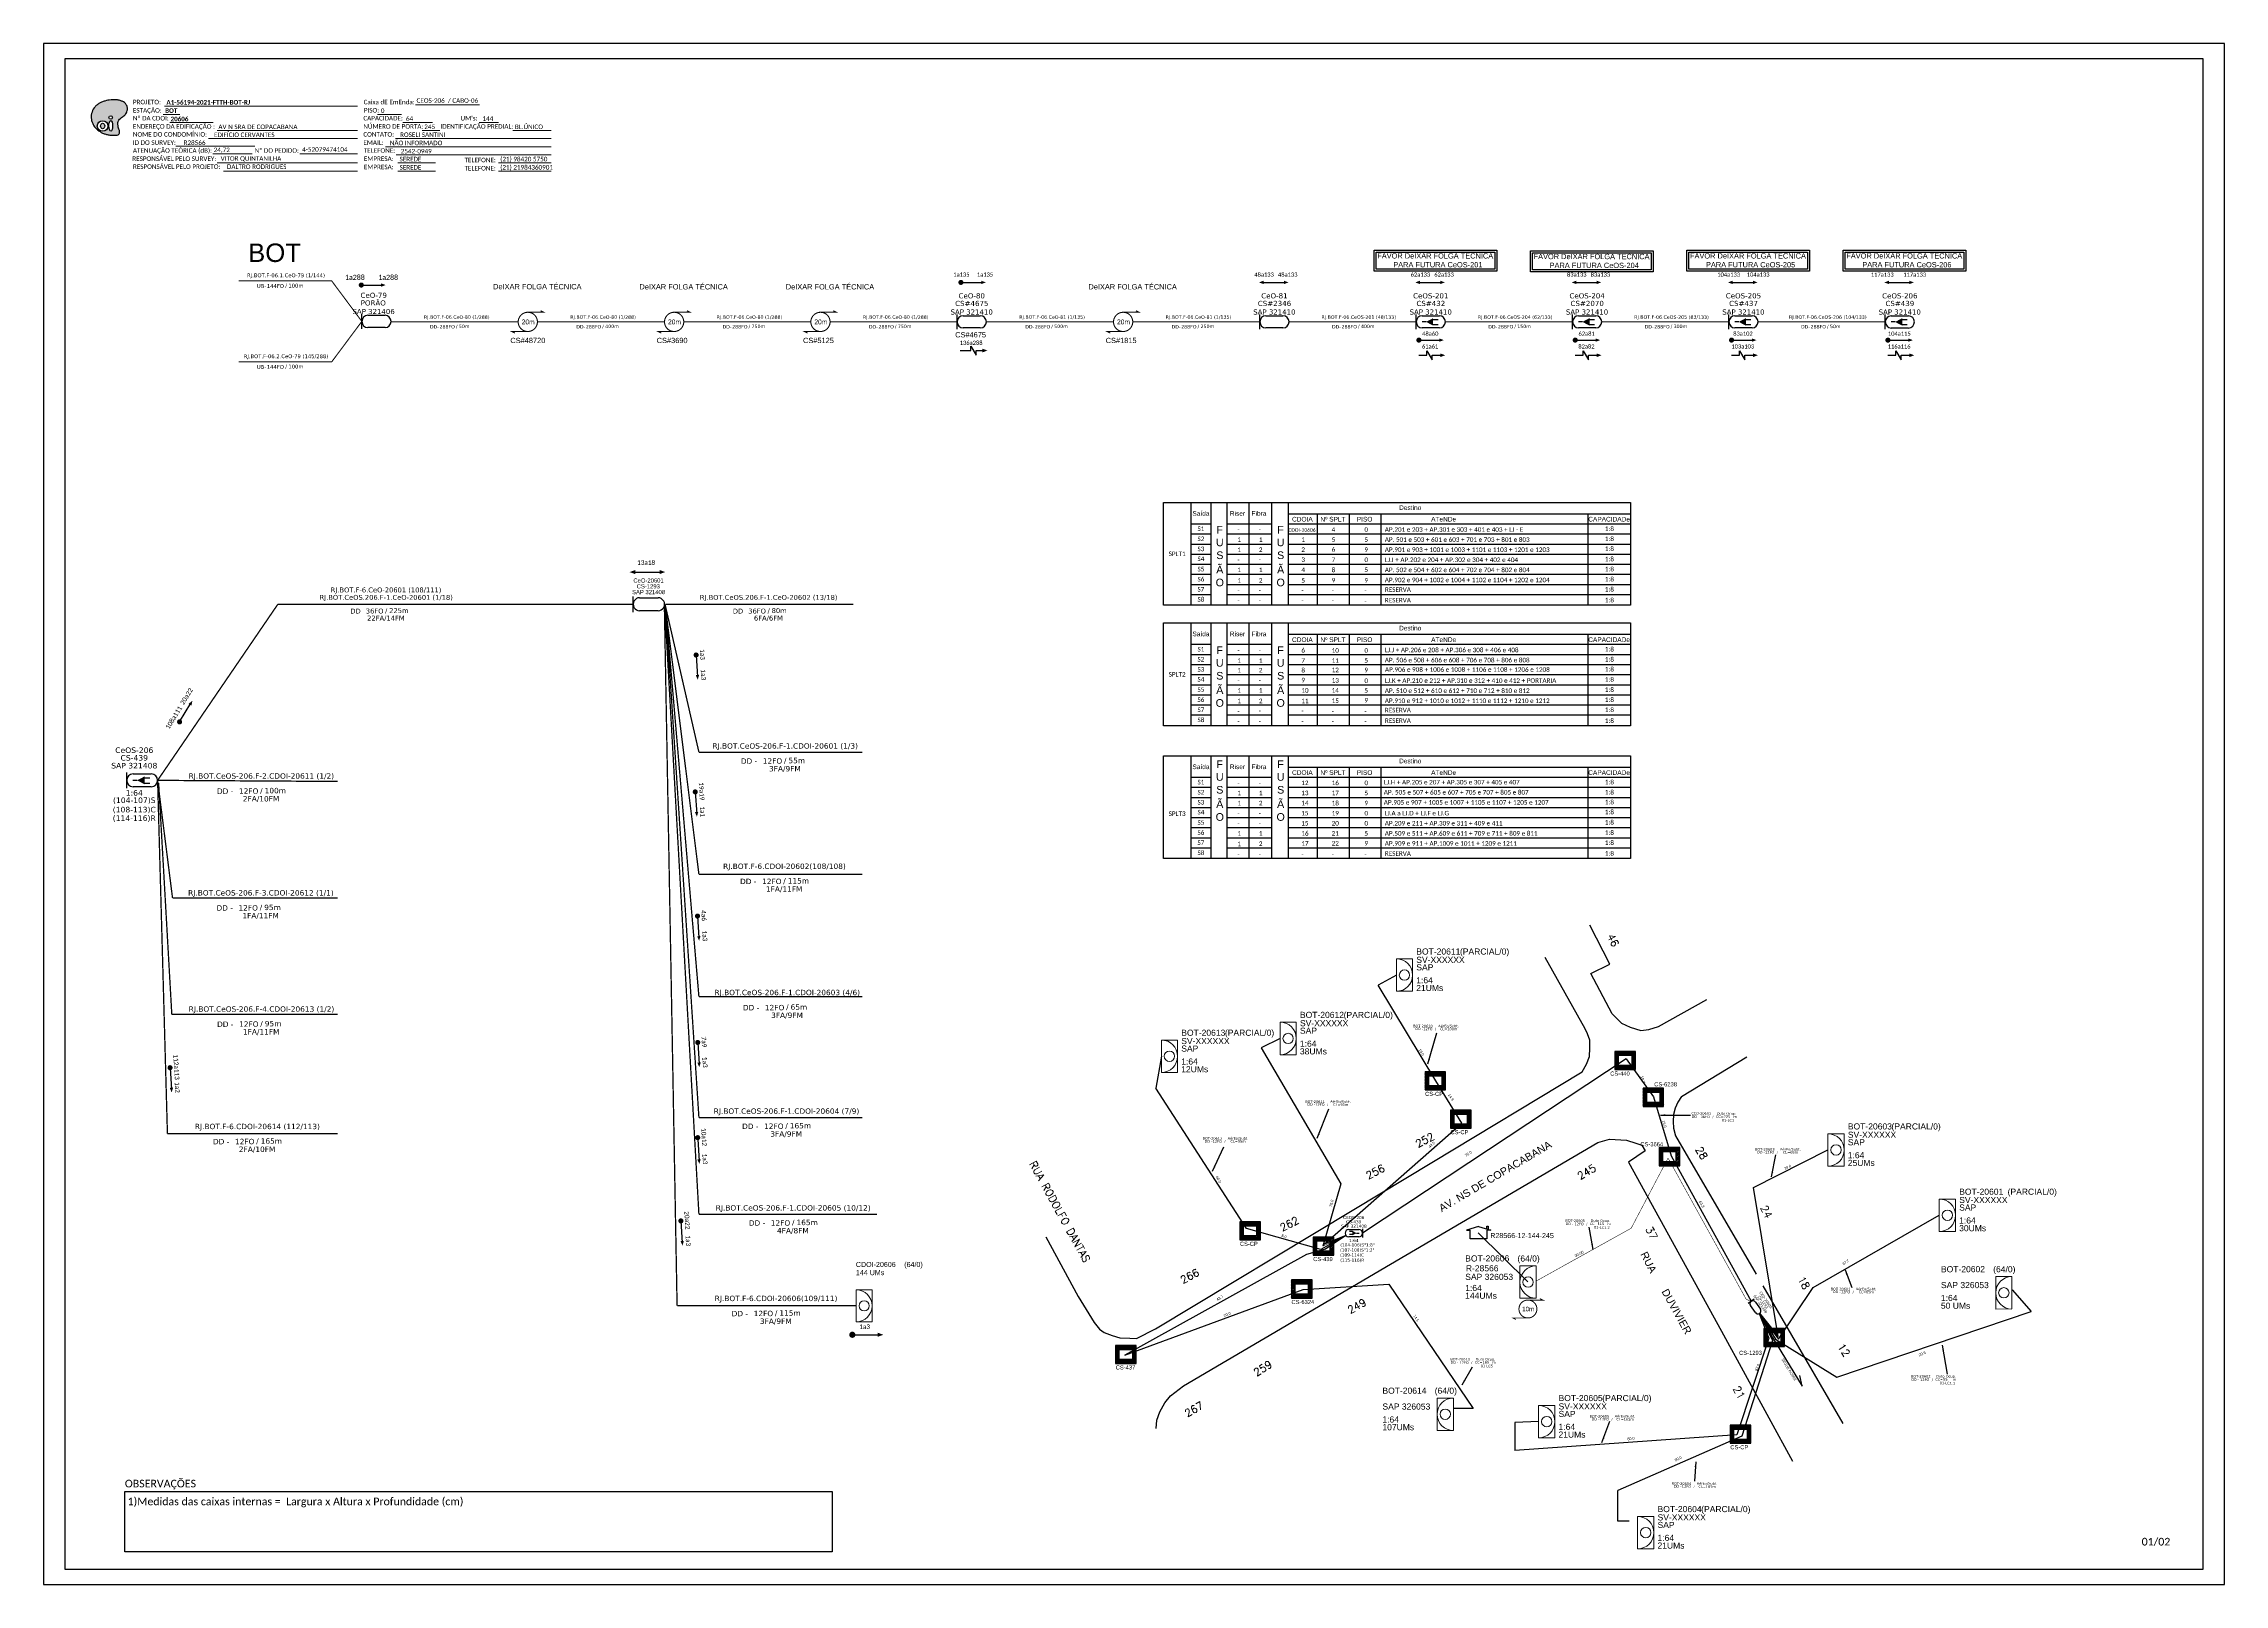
# Paper-space layout 'CDOI-20606' of a CAD drawing. Header units: metres, sheet in millimetres. Extents: x -439 to 402, y -851 to -257.
# The model-space entities are those that its viewports show. They can reach past a viewport. Long polylines and large blocks are cut down to what shows.
import ezdxf
from ezdxf.enums import TextEntityAlignment as Align

# ---------------------------------------------------------------- set-up
doc = ezdxf.new("R2010")
doc.units = ezdxf.units.M
for name, color, linetype in [('10.1-Caixas Subterrâneas', 5, 'Continuous'), ('20.4-CEO', 1, 'Continuous'), ('20.4-CEOS', 1, 'Continuous'), ('20.5-CABO AÉREO', 1, 'Continuous'), ('20.5-CEO', 1, 'Continuous'), ('CAP a instalar', 1, 'Continuous'), ('CEO', 1, 'Continuous'), ('Folga', 1, 'Continuous'), ('FOLHAS', 7, 'Continuous'), ('label_cabos', 7, 'Continuous'), ('Legenda', 1, 'Continuous'), ('MUB', 252, 'Continuous'), ('SETA', 7, 'Continuous'), ('surveys', 7, 'Continuous'), ('surveys legendas', 7, 'Continuous')]:
    doc.layers.add(name, color=color, linetype=linetype)
for name, color, linetype, lineweight in [("20.0-LEGENDA DOS CDO'S", 1, 'Continuous', 0), ('20.1-CDO_INTERIOR', 1, 'Continuous', 0), ('40.1-ETIQUETAS', 1, 'Continuous', 20)]:
    doc.layers.add(name, color=color, linetype=linetype, lineweight=lineweight)
doc.layers.add('DROP DE CLIENTE', color=140, linetype='Continuous', plot=False)
doc.layers.add('EXTRA', color=50, linetype='Continuous', plot=False)
doc.styles.add('ARIAL', font='arial.ttf')
doc.styles.add('ROMANS', font='romans.shx')
doc.styles.add('siredit', font='verdana.ttf')
doc.styles.add('TELEMAR-RJ', font='arial.ttf')
doc.styles.add('WMF-Calibri0', font='calibri.ttf')
doc.styles.add('WMF-Calibri1', font='calibrib.ttf')
doc.linetypes.add('FENCELINE1', pattern='A,0.25,-0.1,[133,ltypeshp.shx,S=0.1,R=0,X=-0.1,Y=0],-0.1,1', length=1.45)
doc.dimstyles.new('CC', dxfattribs={"dimtxt": 0.8, "dimasz": 2, "dimexe": 0.18, "dimexo": 0.0625, "dimgap": 0.09, "dimtad": 0, "dimdec": 0, "dimrnd": 1, "dimzin": 0, "dimdsep": 46, "dimtxsty": 'siredit', "dimblk": 'NONE', "dimcen": 0, "dimse1": 1, "dimse2": 1, "dimsd1": 1, "dimsd2": 1, "dimclrt": 7, "dimadec": 0, "dimazin": 0, "dimtfac": 1, "dimtdec": 0, "dimtofl": 0, "dimtmove": 0, "dimatfit": 3, "dimfxl": 0, "dimtolj": 1, "dimtzin": 0, "dimarcsym": 0})

# ---------------------------------------------------------------- blocks, each defined once
blk = doc.blocks.new('OI')
h = blk.add_hatch(color=40)
edge = h.paths.add_edge_path()
edge.add_spline(control_points=[(4.35, -0.67), (3.92, -0.99), (3.26, -1.5), (2.81, -2.59), (2.9, -3.5), (3.06, -4.27), (3.31, -4.85), (3.37, -5.39), (3.4, -5.88), (3.2, -6.4), (2.54, -6.61), (1.65, -6.63), (0.55, -6.67), (-0.56, -6.42), (-1.61, -6.14), (-2.77, -5.61), (-3.92, -4.77), (-4.89, -3.7), (-5.34, -2.65), (-5.6, -1.94), (-5.85, -0.96), (-5.71, 0.47), (-5.1, 2.02), (-4.14, 3.02), (-3.3, 3.61), (-2.37, 4.16), (-1.36, 4.44), (-0.56, 4.7), (0.79, 4.85), (2.24, 4.97), (3.79, 4.57), (4.67, 4.21), (5.44, 3.65), (5.76, 2.99), (6.03, 2.21), (6.01, 1.46), (5.72, 0.64), (5.31, 0.08), (4.88, -0.38), (4.51, -0.55), (4.35, -0.67)], knot_values=[0, 0, 0, 0, 1.60434, 2.417191, 3.427595, 4.282808, 4.776746, 5.304182, 5.888771, 6.258406, 6.858137, 7.79129, 8.986195, 10.124242, 11.187857, 12.242908, 13.953784, 15.414161, 16.515391, 17.349188, 17.675853, 19.552021, 21.515531, 22.568638, 23.63245, 24.621084, 25.782718, 26.745347, 27.142653, 29.870543, 31.004649, 31.921532, 32.709589, 33.801391, 34.042471, 35.192333, 35.971461, 36.628871, 37.254359, 37.836911, 37.836911, 37.836911, 37.836911], degree=3, periodic=0)
h.paths.add_polyline_path([(1.13, -0.87, -1), (-0.04, -0.87, -1)], flags=16)
edge = h.paths.add_edge_path(flags=16)
edge.add_ellipse((0.56, -3.59), major_axis=(-0.02, 1.71), ratio=0.361305, start_angle=0, end_angle=360)
h.paths.add_polyline_path([(-0.36, -3.62, -1), (-3.8, -3.62, -1)], flags=16)
edge = h.paths.add_edge_path(flags=0)
edge.add_ellipse((-2.08, -3.62), major_axis=(0, 0.885), ratio=0.758294, start_angle=0, end_angle=360)
at = {"color": 40}
for centre, radius in [((-2.08, -3.62), 1.72), ((0.54, -0.87), 0.587)]:
    blk.add_circle(centre, radius, dxfattribs=at)
blk.add_ellipse((-2.08, -3.62), major_axis=(0, 0.885), ratio=0.758294, start_param=-3.141592653589792, end_param=3.141592653589792, dxfattribs=at)
blk.add_ellipse((0.56, -3.59), major_axis=(-0.02, 1.71), ratio=0.361305, dxfattribs=at)
at = {"color": 40, "start_tangent": (-0.800898, -0.598801), "end_tangent": (-0.800898, -0.598801)}
blk.add_spline([(4.35, -0.67), (3.2, -1.78), (2.9, -2.54), (2.92, -3.55), (3.12, -4.38), (3.28, -4.85), (3.37, -5.37), (3.35, -5.95), (3.2, -6.29), (2.66, -6.55), (1.73, -6.63), (0.54, -6.62), (-0.58, -6.41), (-1.6, -6.11), (-2.56, -5.67), (-3.95, -4.67), (-4.89, -3.56), (-5.37, -2.56), (-5.64, -1.78), (-5.72, -1.46), (-5.63, 0.42), (-4.84, 2.22), (-4.13, 2.99), (-3.27, 3.62), (-2.4, 4.09), (-1.3, 4.47), (-0.37, 4.72), (0.02, 4.77), (2.75, 4.8), (3.85, 4.53), (4.69, 4.16), (5.31, 3.68), (5.85, 2.73), (5.93, 2.5), (5.94, 1.35), (5.67, 0.62), (5.29, 0.08), (4.84, -0.36), (4.35, -0.67)], degree=3, dxfattribs=at)
blk = doc.blocks.new('*X71')
at = {"color": 0, "linetype": 'Continuous'}
for p, q in [((-1.25, 0.34099), (-0.49099, 1.1)), ((-1.25, 0.517767), (-0.667767, 1.1)), ((-1.25, 0.694544), (-0.844544, 1.1)), ((-1.25, 0.87132), (-1.02132, 1.1)), ((-1.25, 1.048097), (-1.198097, 1.1)), ((-1.25, 0.164214), (-0.8035, 0.610714)), ((-1.25, -0.012563), (-0.8035, 0.433937)), ((-1.25, -0.18934), (-0.8035, 0.25716)), ((-1.25, -0.366117), (-0.8035, 0.080383)), ((-0.789214, 0.625), (-0.314214, 1.1)), ((-0.612437, 0.625), (-0.137437, 1.1)), ((-0.43566, 0.625), (0.03934, 1.1)), ((-0.258883, 0.625), (0.216117, 1.1)), ((-0.082107, 0.625), (0.392893, 1.1)), ((0.09467, 0.625), (0.56967, 1.1)), ((0.271447, 0.625), (0.746447, 1.1)), ((0.448223, 0.625), (0.923223, 1.1)), ((0.625, 0.625), (1.1, 1.1)), ((0.801777, 0.625), (1.25, 1.073223)), ((0.8035, 0.449947), (1.25, 0.896447)), ((0.8035, 0.27317), (1.25, 0.71967)), ((0.8035, 0.096393), (1.25, 0.542893)), ((0.8035, -0.080383), (1.25, 0.366117)), ((0.8035, -0.25716), (1.25, 0.18934)), ((0.8035, -0.433937), (1.25, 0.012563)), ((-1.25, -0.542893), (-0.8035, -0.096393)), ((-1.25, -0.71967), (-0.8035, -0.27317)), ((-1.25, -0.896447), (-0.8035, -0.449947)), ((-1.25, -1.073223), (-0.801777, -0.625)), ((-1.1, -1.1), (-0.625, -0.625)), ((-0.923223, -1.1), (-0.448223, -0.625)), ((-0.746447, -1.1), (-0.271447, -0.625)), ((-0.56967, -1.1), (-0.09467, -0.625)), ((-0.392893, -1.1), (0.082107, -0.625)), ((-0.216117, -1.1), (0.258883, -0.625)), ((-0.03934, -1.1), (0.43566, -0.625)), ((0.137437, -1.1), (0.612437, -0.625)), ((0.314214, -1.1), (0.789214, -0.625)), ((0.49099, -1.1), (1.25, -0.34099)), ((0.667767, -1.1), (1.25, -0.517767)), ((0.8035, -0.610714), (1.25, -0.164214)), ((0.844544, -1.1), (1.25, -0.694544)), ((1.02132, -1.1), (1.25, -0.87132)), ((1.198097, -1.1), (1.25, -1.048097))]:
    blk.add_line(p, q, dxfattribs=at)
blk = doc.blocks.new('MANHOLE_MQ')
at = {"color": 0, "linetype": 'Continuous'}
for p, q in [((0.0000062, 0.0000057), (-0.0000063, 0.0000057)), ((-0.0000063, 0.0000057), (-0.0000063, -0.0000053)), ((-0.000004, 0.0000033), (0.000004, 0.0000033)), ((-0.000004, -0.0000029), (-0.000004, 0.0000033)), ((0.000004, 0.0000033), (0.000004, -0.0000029)), ((0.0000062, -0.0000053), (0.0000062, 0.0000057)), ((-0.0000063, -0.0000053), (0.0000062, -0.0000053)), ((0.000004, -0.0000029), (-0.000004, -0.0000029)), ((0.000004, -0.0000029), (0.000004, -0.0000029))]:
    blk.add_line(p, q, dxfattribs=at)
at = {"color": 0, "linetype": 'Continuous', "xscale": 5e-06, "yscale": 5e-06, "zscale": 1e-05}
blk.add_blockref('*X71', (0, 0.0000002), dxfattribs=at)
blk = doc.blocks.new('CDOI_CT_DRT')
at = {"layer": '20.1-CDO_INTERIOR', "color": 0, "lineweight": 18}
blk.add_lwpolyline([(2.13, -2.13), (2.13, 2.12), (0, 2.12), (0, -2.13)], close=True, dxfattribs=at)
blk.add_circle((1.06, 0), 0.68, dxfattribs=at)
blk.add_arc((0, 0), 2.13, 269.9724, 89.9724, dxfattribs=at)
at = {"layer": "20.0-LEGENDA DOS CDO'S", "color": 0, "style": 'ARIAL'}
for tag, p in [('CDO_N', (2.61, 2.69)), ('SAP', (2.61, 0.61)), ('SURVEY', (2.61, 1.6)), ('1:XX', (2.6, -1.08)), ('UMS', (2.6, -2.09))]:
    blk.add_attdef(tag, p, '', height=0.68, rotation=359.9724, dxfattribs=at)
blk.add_attdef('FIBRAS_UTILIZADAS', text='', height=0.68, rotation=359.9724, dxfattribs=at).set_placement((10.32, 2.69), align=Align.CENTER)
blk = doc.blocks.new('*U78')
at = {"layer": '20.4-CEOS', "color": 7, "style": 'siredit'}
for tag, p in [('FIBRAS_SPLITTER', (0, 0)), ('FIBRAS_TOP_C', (0, -4.13)), ('RESERVA_FINAIS', (0, -5.46))]:
    blk.add_attdef(tag, p, '', height=1.01, dxfattribs=at)
for tag, p, flags in [('ID_ATIVIDADE', (0, -6.77), 3), ('FATOR', (0, -8.09), 1), ('QTDE', (0, -9.4), 1), ('FID', (0, -10.71), 1)]:
    blk.add_attdef(tag, p, '', height=1.01, dxfattribs=dict(at, flags=flags))
blk = doc.blocks.new('*U79')
at = {"layer": '20.4-CEOS', "color": 7, "style": 'siredit'}
blk.add_attdef('FIBRAS_SPLITTER', (0, 0), '', height=1.01, dxfattribs=at)
for tag, p, flags in [('QTDE', (0, -4.11), 1), ('ID_ATIVIDADE', (0, -1.48), 3), ('FATOR', (0, -2.79), 1), ('FID', (0, -5.42), 1)]:
    blk.add_attdef(tag, p, '', height=1.01, dxfattribs=dict(at, flags=flags))
blk = doc.blocks.new('_None')
blk = doc.blocks.new('Inst CB DT OCUP CFOA-SM-DD-S-12')
at = {"layer": 'label_cabos', "color": 0, "style": 'siredit'}
for tag, flags, p in [('ID_ATIVIDADE', 3, (1.31, 2.67)), ('FATOR', 1, (11.56, 2.55))]:
    blk.add_attdef(tag, text='', height=1, rotation=359.69001, dxfattribs=dict(at, flags=flags)).set_placement(p, align=Align.MIDDLE_CENTER)
for tag, p in [('TIPO_CABO', (1.11, 0)), ('DESTINO_CABO', (3.13, 1.26)), ('CABO', (4.69, -0.05)), ('/', (7.71, -0.05)), ('LANCE', (10.41, 0.02)), ('TIPO_CABO', (13.11, 1.24)), ('UND', (16.46, 0)), ('FID', (13.65, -1.41))]:
    blk.add_attdef(tag, text='', height=1, rotation=359.69001, dxfattribs=at).set_placement(p, align=Align.MIDDLE_CENTER)
blk.add_attdef('QTDE', (11.93, -0.45), '', height=1, rotation=359.69001, dxfattribs=at)
blk = doc.blocks.new('LEGENDA DOS CABOS')
at = {"layer": 'EXTRA', "color": 0, "style": 'siredit'}
for tag, p in [('ID', (4.6, 0.97)), ('XX', (9.03, 0.97))]:
    blk.add_attdef(tag, text='', height=0.48, rotation=359.69001, dxfattribs=at).set_placement(p, align=Align.MIDDLE_CENTER)
at = {"layer": 'Legenda', "color": 0, "style": 'siredit'}
for tag, p in [('TIPO_CABO', (1.31, 0)), ('CABO', (4.69, -0.05)), ('/', (6.81, -0.05)), ('METROS', (10.03, -0.05))]:
    blk.add_attdef(tag, text='', height=0.8, rotation=359.69001, dxfattribs=at).set_placement(p, align=Align.MIDDLE_CENTER)
blk = doc.blocks.new('Inst CB DT OCUP CFOA-SM-DD-S-36')
at = {"layer": 'label_cabos', "color": 0, "style": 'siredit'}
for tag, flags, p in [('ID_ATIVIDADE', 3, (1.31, 2.67)), ('FATOR', 1, (11.56, 2.55))]:
    blk.add_attdef(tag, text='', height=1, rotation=359.69001, dxfattribs=dict(at, flags=flags)).set_placement(p, align=Align.MIDDLE_CENTER)
for tag, p in [('TIPO_CABO', (1.11, 0)), ('DESTINO_CABO', (3.13, 1.26)), ('CABO', (4.69, -0.05)), ('/', (7.71, -0.05)), ('LANCE', (10.41, 0.02)), ('TIPO_CABO', (13.11, 1.24)), ('UND', (16.46, 0)), ('FID', (13.65, -1.41))]:
    blk.add_attdef(tag, text='', height=1, rotation=359.69001, dxfattribs=at).set_placement(p, align=Align.MIDDLE_CENTER)
blk.add_attdef('QTDE', (11.93, -0.45), '', height=1, rotation=359.69001, dxfattribs=at)
blk = doc.blocks.new('SURVEY_SURVEY')
for p, q in [((0, 0.0000127), (-0.0000126, 0.000009)), ((-0.0000126, 0.000009), (-0.0000086, 0.000009)), ((-0.0000086, 0), (-0.0000086, 0.000009)), ((0.0000086, 0), (-0.0000086, 0)), ((0, 0.0000127), (0.0000126, 0.000009)), ((0.0000084, 0.0000132), (0.0000098, 0.0000132)), ((0.0000084, 0.0000103), (0.0000084, 0.0000132)), ((0.0000126, 0.000009), (0.0000086, 0.000009)), ((0.0000086, 0.000009), (0.0000086, 0)), ((0.0000098, 0.0000132), (0.0000098, 0.0000099))]:
    blk.add_line(p, q)
blk = doc.blocks.new('A$C07E14978')
at = {"layer": 'Folga', "color": 0, "const_width": 0.137}
for points in [[(2.23, 0.28), (0.03, 0.28), (0.47, 0.06)], [(2.23, 2.92), (4.42, 2.92), (3.98, 3.13)]]:
    blk.add_lwpolyline(points, dxfattribs=at)
at = {"layer": 'Folga', "color": 0, "const_width": 0.146}
blk.add_lwpolyline([(2.23, 2.92, 1.000012), (2.23, 0.28, 0.999978)], format="xyb", close=True, dxfattribs=at)
at = {"layer": 'Folga', "color": 0}
blk.add_text('10m', height=0.659, dxfattribs=at).set_placement((1.38, 1.27))

msp = doc.modelspace()

# ---------------------------------------------------------------- linework, layer by layer
at = {"color": 7}
for p, q in [((-853.91, -80.32), (-670.29, -80.32)), ((-853.91, -120.74), (-853.91, -80.32)), ((-843.24, -80.32), (-843.24, -120.74)), ((-835.36, -80.32), (-835.36, -120.74)), ((-828.89, -120.74), (-828.89, -80.32)), ((-820.44, -80.32), (-820.44, -120.74)), ((-811.42, -80.32), (-811.42, -120.74)), ((-804.94, -80.32), (-804.94, -120.74)), ((-804.94, -84.74), (-670.29, -84.74)), ((-793.54, -84.74), (-793.54, -120.74)), ((-780.97, -84.74), (-780.97, -120.74)), ((-768.42, -84.74), (-768.42, -120.74)), ((-687.08, -84.74), (-687.08, -120.74)), ((-670.29, -80.32), (-670.29, -120.74)), ((-843.24, -88.7), (-835.36, -88.7)), ((-843.24, -92.67), (-835.36, -92.67)), ((-828.89, -88.7), (-811.42, -88.7)), ((-828.89, -92.67), (-811.42, -92.67)), ((-804.94, -88.7), (-670.29, -88.7)), ((-804.94, -92.67), (-670.29, -92.67)), ((-843.24, -96.64), (-835.36, -96.64)), ((-843.24, -100.61), (-835.36, -100.61)), ((-828.89, -96.64), (-811.42, -96.64)), ((-828.89, -100.61), (-811.42, -100.61)), ((-804.94, -96.64), (-670.29, -96.64)), ((-804.94, -100.61), (-670.29, -100.61)), ((-843.24, -104.58), (-835.36, -104.58)), ((-843.24, -108.55), (-835.36, -108.55)), ((-828.89, -104.58), (-811.42, -104.58)), ((-828.89, -108.55), (-811.42, -108.55)), ((-804.94, -104.58), (-670.29, -104.58)), ((-804.94, -108.55), (-670.29, -108.55)), ((-843.24, -112.51), (-835.36, -112.51)), ((-843.24, -116.48), (-835.36, -116.48)), ((-828.89, -112.51), (-811.42, -112.51)), ((-828.89, -116.48), (-811.42, -116.48)), ((-804.94, -112.51), (-670.29, -112.51)), ((-804.94, -116.48), (-670.29, -116.48)), ((-670.29, -120.74), (-853.91, -120.74)), ((-853.91, -127.7), (-670.29, -127.7)), ((-853.91, -168.12), (-853.91, -127.7)), ((-843.24, -127.7), (-843.24, -168.12)), ((-835.36, -127.7), (-835.36, -168.12)), ((-828.89, -168.12), (-828.89, -127.7)), ((-820.44, -127.7), (-820.44, -168.12)), ((-811.42, -127.7), (-811.42, -168.12)), ((-804.94, -127.7), (-804.94, -168.12)), ((-670.29, -127.7), (-670.29, -168.12)), ((-843.24, -136.08), (-835.36, -136.08)), ((-828.89, -136.08), (-811.42, -136.08)), ((-804.94, -132.11), (-670.29, -132.11)), ((-804.94, -136.08), (-670.29, -136.08)), ((-793.54, -132.11), (-793.54, -168.12)), ((-780.97, -132.11), (-780.97, -168.12)), ((-768.42, -132.11), (-768.42, -168.12)), ((-687.08, -132.11), (-687.08, -168.12)), ((-843.24, -140.05), (-835.36, -140.05)), ((-843.24, -144.02), (-835.36, -144.02)), ((-828.89, -140.05), (-811.42, -140.05)), ((-828.89, -144.02), (-811.42, -144.02)), ((-804.94, -140.05), (-670.29, -140.05)), ((-804.94, -144.02), (-670.29, -144.02)), ((-843.24, -147.99), (-835.36, -147.99)), ((-843.24, -151.96), (-835.36, -151.96)), ((-828.89, -147.99), (-811.42, -147.99)), ((-828.89, -151.96), (-811.42, -151.96)), ((-804.94, -147.99), (-670.29, -147.99)), ((-804.94, -151.96), (-670.29, -151.96)), ((-843.24, -155.92), (-835.36, -155.92)), ((-843.24, -159.89), (-835.36, -159.89)), ((-828.89, -155.92), (-811.42, -155.92)), ((-828.89, -159.89), (-811.42, -159.89)), ((-804.94, -155.92), (-670.29, -155.92)), ((-804.94, -159.89), (-670.29, -159.89)), ((-670.29, -168.12), (-853.91, -168.12)), ((-843.24, -163.86), (-835.36, -163.86)), ((-828.89, -163.86), (-811.42, -163.86)), ((-804.94, -163.86), (-670.29, -163.86)), ((-853.91, -179.96), (-670.29, -179.96)), ((-853.91, -208.18), (-853.91, -179.96)), ((-853.91, -220.37), (-853.91, -179.96)), ((-843.24, -179.96), (-843.24, -208.18)), ((-843.24, -179.96), (-843.24, -220.37)), ((-835.36, -179.96), (-835.36, -208.18)), ((-835.36, -179.96), (-835.36, -220.37)), ((-828.89, -208.18), (-828.89, -179.96)), ((-828.89, -220.37), (-828.89, -179.96)), ((-820.44, -179.96), (-820.44, -208.18)), ((-820.44, -179.96), (-820.44, -220.37)), ((-811.42, -179.96), (-811.42, -208.18)), ((-811.42, -179.96), (-811.42, -220.37)), ((-804.94, -179.96), (-804.94, -220.37)), ((-670.29, -179.96), (-670.29, -208.18)), ((-670.29, -179.96), (-670.29, -220.37)), ((-843.24, -188.34), (-835.36, -188.34)), ((-828.89, -188.34), (-811.42, -188.34)), ((-804.94, -184.37), (-670.29, -184.37)), ((-804.94, -188.34), (-670.29, -188.34)), ((-793.54, -184.37), (-793.54, -208.18)), ((-793.54, -184.37), (-793.54, -220.37)), ((-780.97, -184.37), (-780.97, -208.18)), ((-780.97, -184.37), (-780.97, -220.37)), ((-768.42, -184.37), (-768.42, -208.18)), ((-768.42, -184.37), (-768.42, -220.37)), ((-687.08, -184.37), (-687.08, -208.18)), ((-687.08, -184.37), (-687.08, -220.37)), ((-843.24, -192.31), (-835.36, -192.31)), ((-843.24, -196.28), (-835.36, -196.28)), ((-828.89, -192.31), (-811.42, -192.31)), ((-828.89, -196.28), (-811.42, -196.28)), ((-804.94, -192.31), (-670.29, -192.31)), ((-804.94, -196.28), (-670.29, -196.28)), ((-843.24, -200.25), (-835.36, -200.25)), ((-843.24, -204.21), (-835.36, -204.21)), ((-828.89, -200.25), (-811.42, -200.25)), ((-828.89, -204.21), (-811.42, -204.21)), ((-804.94, -200.25), (-670.29, -200.25)), ((-804.94, -204.21), (-670.29, -204.21)), ((-843.24, -208.18), (-835.36, -208.18)), ((-843.24, -208.18), (-835.36, -208.18)), ((-843.24, -212.15), (-835.36, -212.15)), ((-828.89, -208.18), (-811.42, -208.18)), ((-828.89, -212.15), (-811.42, -212.15)), ((-804.94, -208.18), (-670.29, -208.18)), ((-804.94, -212.15), (-670.29, -212.15)), ((-670.29, -220.37), (-853.91, -220.37)), ((-843.24, -216.12), (-835.36, -216.12)), ((-828.89, -216.12), (-811.42, -216.12)), ((-804.94, -216.12), (-670.29, -216.12))]:
    msp.add_line(p, q, dxfattribs=at)
at = {"color": 0}
for p, q in [((-1262.5, -469.23), (-984.25, -469.23)), ((-1262.5, -492.93), (-1262.5, -469.23)), ((-984.25, -469.23), (-984.25, -492.93)), ((-984.25, -492.93), (-1262.5, -492.93))]:
    msp.add_line(p, q, dxfattribs=at)
msp.add_lwpolyline([(-1286.07, -499.81), (-445.07, -499.81), (-445.07, 94.19), (-1286.07, 94.19)], close=True)
at = {"color": 7, "lineweight": 0}
for points in [[(-1247.47, 72.24), (-1240.92, 72.24)], [(-1246.96, 75.52), (-1170.98, 75.52)], [(-1244.81, 69.17), (-1227.84, 69.17)], [(-1163.19, 72.28), (-1153.71, 72.28)], [(-1153.14, 69.17), (-1141.52, 69.17)], [(-1148.15, 76.01), (-1123.01, 76.01)], [(-1123.2, 69.17), (-1115.53, 69.17)], [(-1229.65, 62.82), (-1170.98, 62.82)], [(-1226.24, 65.93), (-1170.98, 65.93)], [(-1156.02, 62.82), (-1094.8, 62.82)], [(-1145.56, 65.93), (-1138.61, 65.93)], [(-1109.86, 65.93), (-1094.82, 65.93)], [(-1242.49, 59.75), (-1211.44, 59.75)], [(-1227.96, 56.79), (-1212.45, 56.79)], [(-1226.24, 53.23), (-1170.98, 53.23)], [(-1193.73, 56.79), (-1170.96, 56.79)], [(-1160.06, 59.58), (-1094.8, 59.58)], [(-1155.78, 56.34), (-1094.8, 56.34)], [(-1155.17, 53.23), (-1140.37, 53.23)], [(-1115.57, 53.23), (-1094.8, 53.23)], [(-1223.75, 49.99), (-1170.98, 49.99)], [(-1155.17, 49.99), (-1140.37, 49.99)], [(-1115.57, 49.99), (-1094.8, 49.99)]]:
    msp.add_lwpolyline(points, dxfattribs=at)
at = {"color": 7, "ltscale": 9e-07}
for points in [[(-771.14, 18.88), (-722.88, 18.88), (-722.88, 10.67), (-771.14, 10.67)], [(-770.37, 18.11), (-723.65, 18.11), (-723.65, 11.44), (-770.37, 11.44)], [(-709.64, 18.61), (-661.38, 18.61), (-661.38, 10.4), (-709.64, 10.4)], [(-708.87, 17.84), (-662.15, 17.84), (-662.15, 11.17), (-708.87, 11.17)], [(-648.13, 18.88), (-599.87, 18.88), (-599.87, 10.67), (-648.13, 10.67)], [(-647.36, 18.11), (-600.64, 18.11), (-600.64, 11.44), (-647.36, 11.44)], [(-586.64, 18.88), (-538.39, 18.88), (-538.39, 10.67), (-586.64, 10.67)], [(-585.87, 18.11), (-539.16, 18.11), (-539.16, 11.44), (-585.87, 11.44)]]:
    msp.add_lwpolyline(points, close=True, dxfattribs=at)
at = {"color": 7}
for points, const_width in [([(-1170.02, 5.2, 1), (-1169.02, 5.2, 1)], 1), ([(-934.15, 6.24, 1), (-933.15, 6.24, 1)], 1), ([(-1104.02, -5.51, 1.000012), (-1104.02, -13.07, 0.999978)], 0.42), ([(-1046.46, -5.51, 1.000012), (-1046.46, -13.07, 0.999978)], 0.42), ([(-988.9, -5.51, 1.000012), (-988.9, -13.07, 0.999978)], 0.42), ([(-869.84, -5.51, 1.000012), (-869.84, -13.07, 0.999978)], 0.42), ([(-754, -16.46, 1), (-753, -16.46, 1)], 1), ([(-692.5, -16.46, 1), (-691.5, -16.46, 1)], 1), ([(-631, -16.46, 1), (-630, -16.46, 1)], 1), ([(-569.5, -16.47, 1), (-568.5, -16.47, 1)], 1), ([(-1037.84, -139.79, 1), (-1037.78, -140.79, 1)], 1), ([(-1038.17, -193.62, 1), (-1038.11, -194.62, 1)], 1), ([(-1037.3, -242.45, 1), (-1037.23, -243.45, 1)], 1), ([(-1037.21, -292.16, 1), (-1037.15, -293.15, 1)], 1), ([(-1244.76, -302.07, 1), (-1244.7, -303.07, 1)], 1), ([(-1037.21, -329.58, 1), (-1037.15, -330.58, 1)], 1), ([(-1043.83, -362.32, 1), (-1043.77, -363.31, 1)], 1), ([(-976.98, -407.6, 1), (-975.77, -407.6, 1)], 1.21)]:
    msp.add_lwpolyline(points, format="xyb", close=True, dxfattribs=dict(at, const_width=const_width))
for points in [[(-933.65, 6.24), (-925.67, 6.24)], [(-814.59, 6.24), (-806.61, 6.24)], [(-753.09, 6.24), (-745.11, 6.24)], [(-691.59, 6.24), (-683.61, 6.24)], [(-630.09, 6.24), (-622.11, 6.24)], [(-568.59, 6.23), (-560.61, 6.23)], [(-753.5, -16.46), (-745.52, -16.46)], [(-692, -16.46), (-684.02, -16.46)], [(-630.5, -16.46), (-622.52, -16.46)], [(-569, -16.47), (-561.02, -16.47)], [(-929.76, -20.57), (-929.76, -18.8), (-927.64, -22.34), (-927.64, -20.57)], [(-750.44, -22.41), (-750.44, -20.64), (-748.33, -24.18), (-748.33, -22.41)], [(-688.94, -22.41), (-688.94, -20.64), (-686.83, -24.18), (-686.83, -22.41)], [(-627.44, -22.41), (-627.44, -20.64), (-625.33, -24.18), (-625.33, -22.41)], [(-565.94, -22.42), (-565.94, -20.65), (-563.83, -24.19), (-563.83, -22.42)]]:
    msp.add_lwpolyline(points, dxfattribs=at)
at = {"color": 7, "const_width": 0.394}
for points in [[(-1104.02, -5.51), (-1097.72, -5.51), (-1098.98, -4.88)], [(-1046.46, -5.51), (-1040.16, -5.51), (-1041.42, -4.88)], [(-988.9, -5.51), (-982.6, -5.51), (-983.86, -4.88)], [(-869.84, -5.51), (-863.54, -5.51), (-864.8, -4.88)], [(-1104.02, -13.07), (-1110.32, -13.07), (-1109.06, -13.7)], [(-1046.46, -13.07), (-1052.76, -13.07), (-1051.5, -13.7)], [(-988.9, -13.07), (-995.2, -13.07), (-993.94, -13.7)], [(-869.84, -13.07), (-876.14, -13.07), (-874.88, -13.7)]]:
    msp.add_lwpolyline(points, dxfattribs=at)
at = {"const_width": 1}
msp.add_lwpolyline([(-1241.25, -167.02, 1), (-1240.73, -166.17, 1)], format="xyb", close=True, dxfattribs=at)
at = {"layer": '20.1-CDO_INTERIOR', "color": 1, "lineweight": 18}
for points in [[(-713.74, -393.25), (-713.74, -380.5), (-707.37, -380.49), (-707.36, -393.24)], [(-968.61, -402.47), (-968.61, -389.97), (-974.86, -389.97), (-974.86, -402.47)]]:
    msp.add_lwpolyline(points, close=True, dxfattribs=at)
at = {"layer": '20.1-CDO_INTERIOR', "color": 7, "lineweight": 18}
for points in [[(-526.61, -397.47), (-526.61, -384.72), (-520.24, -384.71), (-520.23, -397.46)], [(-746.3, -445.24), (-746.31, -432.49), (-739.93, -432.49), (-739.93, -445.24)]]:
    msp.add_lwpolyline(points, close=True, dxfattribs=at)
at = {"layer": '20.1-CDO_INTERIOR', "color": 1, "lineweight": 18}
for centre, radius in [((-710.55, -386.87), 2.04), ((-971.73, -396.22), 2)]:
    msp.add_circle(centre, radius, dxfattribs=at)
at = {"layer": '20.1-CDO_INTERIOR', "color": 7, "lineweight": 18}
for centre in [(-523.42, -391.09), (-743.12, -438.87)]:
    msp.add_circle(centre, 2.04, dxfattribs=at)
at = {"layer": '20.1-CDO_INTERIOR', "color": 1, "lineweight": 18}
for centre, radius, start, end in [((-707.36, -386.87), 6.38, 90.02759, 270.02759), ((-974.86, -396.22), 6.25, 270, 90)]:
    msp.add_arc(centre, radius, start, end, dxfattribs=at)
at = {"layer": '20.1-CDO_INTERIOR', "color": 7, "lineweight": 18}
for centre in [(-520.24, -391.09), (-739.93, -438.86)]:
    msp.add_arc(centre, 6.38, 90.02759, 270.02759, dxfattribs=at)
at = {"layer": '20.4-CEO', "color": 7}
for p, q in [((-1166.9, -6.71), (-1160.19, -6.71)), ((-1160.19, -11.49), (-1166.9, -11.49))]:
    msp.add_line(p, q, dxfattribs=at)
at = {"layer": '20.4-CEO', "color": 7, "const_width": 0.4}
for points in [[(-1217.79, 6.89), (-1181.17, 6.84), (-1169.3, -9.1)], [(-1217.79, -25.01), (-1181.17, -25.03), (-1169.3, -9.1)]]:
    msp.add_lwpolyline(points, dxfattribs=at)
at = {"layer": '20.4-CEO', "color": 7}
msp.add_lwpolyline([(-1169.3, -11.98), (-1169.3, -6.21)], dxfattribs=at)
for centre, start, end in [((-1166.9, -9.1), 90, 270), ((-1160.19, -9.1), 270, 90)]:
    msp.add_arc(centre, 2.39, start, end, dxfattribs=at)
at = {"layer": '20.4-CEOS', "color": 7}
for p, q in [((-932.73, -6.9), (-926.02, -6.9)), ((-813.67, -6.9), (-806.96, -6.9)), ((-752.17, -6.9), (-745.46, -6.9)), ((-690.67, -6.9), (-683.96, -6.9)), ((-629.17, -6.9), (-622.46, -6.9)), ((-567.67, -6.91), (-560.96, -6.91)), ((-926.02, -11.69), (-932.73, -11.69)), ((-806.96, -11.69), (-813.67, -11.69)), ((-745.46, -11.69), (-752.17, -11.69)), ((-683.96, -11.69), (-690.67, -11.69)), ((-622.46, -11.69), (-629.17, -11.69)), ((-560.96, -11.7), (-567.67, -11.7)), ((-1259.27, -187.05), (-1252.17, -187.05)), ((-1252.17, -192.11), (-1259.27, -192.11)), ((-781.12, -366.19), (-777.11, -366.19)), ((-777.11, -369.05), (-781.12, -369.05))]:
    msp.add_line(p, q, dxfattribs=at)
at = {"layer": '20.4-CEOS', "color": 5}
for p, q in [((-1062.6, -123.46), (-1062.6, -117.24)), ((-1060.02, -117.77), (-1052.79, -117.77)), ((-1052.79, -122.93), (-1060.02, -122.93))]:
    msp.add_line(p, q, dxfattribs=at)
at = {"layer": '20.4-CEOS', "color": 7}
for points in [[(-935.12, -12.18), (-935.12, -6.41)], [(-816.06, -12.18), (-816.06, -6.41)], [(-754.56, -12.18), (-754.56, -6.41)], [(-748.02, -8.34), (-745.98, -8.34)], [(-693.06, -12.18), (-693.06, -6.41)], [(-686.52, -8.34), (-684.48, -8.34)], [(-631.56, -12.18), (-631.56, -6.41)], [(-625.02, -8.34), (-622.98, -8.34)], [(-570.06, -12.19), (-570.06, -6.42)], [(-563.52, -8.36), (-561.48, -8.36)], [(-750.67, -9.29), (-752.28, -9.29)], [(-748.02, -10.34), (-745.98, -10.34)], [(-689.17, -9.29), (-690.78, -9.29)], [(-686.52, -10.34), (-684.48, -10.34)], [(-627.67, -9.29), (-629.28, -9.29)], [(-625.02, -10.34), (-622.98, -10.34)], [(-566.17, -9.31), (-567.78, -9.31)], [(-563.52, -10.35), (-561.48, -10.35)], [(-1261.8, -192.63), (-1261.8, -186.53)], [(-1254.88, -188.58), (-1252.73, -188.58)], [(-1257.68, -189.58), (-1259.39, -189.58)], [(-1254.88, -190.68), (-1252.73, -190.68)], [(-779.59, -366.99), (-780.81, -366.99)], [(-779.59, -368.18), (-780.81, -368.18)], [(-778.01, -367.62), (-777.04, -367.62)], [(-775.68, -365.89), (-775.68, -369.34)]]:
    msp.add_lwpolyline(points, dxfattribs=at)
for points in [[(-750.67, -9.29, 0, 2.95, 0), (-747.89, -9.29, 2.95, 2.95, 0)], [(-689.17, -9.29, 0, 2.95, 0), (-686.39, -9.29, 2.95, 2.95, 0)], [(-627.67, -9.29, 0, 2.95, 0), (-624.89, -9.29, 2.95, 2.95, 0)], [(-566.17, -9.31, 0, 2.95, 0), (-563.39, -9.31, 2.95, 2.95, 0)], [(-1257.68, -189.58, 0, 3.13, 0), (-1254.75, -189.58, 3.13, 3.13, 0)], [(-778.01, -367.62, 0, 1.77, 0), (-779.66, -367.62, 1.77, 1.77, 0)]]:
    msp.add_lwpolyline(points, format="xyseb", dxfattribs=at)
for centre, radius, start, end in [((-932.73, -9.29), 2.39, 90, 270), ((-926.02, -9.29), 2.39, 270, 90), ((-813.67, -9.29), 2.39, 90, 270), ((-806.96, -9.29), 2.39, 270, 90), ((-752.17, -9.29), 2.39, 90, 270), ((-745.46, -9.29), 2.39, 270, 90), ((-690.67, -9.29), 2.39, 90, 270), ((-683.96, -9.29), 2.39, 270, 90), ((-629.17, -9.29), 2.39, 90, 270), ((-622.46, -9.29), 2.39, 270, 90), ((-567.67, -9.31), 2.39, 90, 270), ((-560.96, -9.31), 2.39, 270, 90), ((-1259.27, -189.58), 2.53, 90, 270), ((-1252.17, -189.58), 2.53, 270, 90), ((-781.12, -367.62), 1.43, 90, 270), ((-777.11, -367.62), 1.43, 270, 90)]:
    msp.add_arc(centre, radius, start, end, dxfattribs=at)
at = {"layer": '20.4-CEOS', "color": 5}
for centre, major_axis, start_param, end_param in [((-1060.02, -120.35), (1.82, 1.82), 0.785398, 3.926991), ((-1052.79, -120.35), (-1.82, 1.82), 2.356194, 5.497787)]:
    msp.add_ellipse(centre, major_axis=major_axis, ratio=1, start_param=start_param, end_param=end_param, dxfattribs=at)
at = {"layer": '20.5-CABO AÉREO', "color": 7, "ltscale": 8, "const_width": 0.4}
for points in [[(-1157.8, -9.29), (-1107.8, -9.29)], [(-1100.24, -9.29), (-1050.24, -9.29)], [(-1042.68, -9.29), (-992.68, -9.29)], [(-985.12, -9.29), (-935.12, -9.29)], [(-923.62, -9.29), (-873.62, -9.29)], [(-866.06, -9.29), (-816.06, -9.29)], [(-804.56, -9.29), (-754.56, -9.29)], [(-743.06, -9.29), (-693.06, -9.29)], [(-681.56, -9.29), (-631.56, -9.29)], [(-620.06, -9.31), (-570.06, -9.31)]]:
    msp.add_lwpolyline(points, dxfattribs=at)
at = {"layer": '20.5-CEO', "color": 5}
for p, q in [((-621.16, -398.89), (-623.07, -396.13)), ((-621.1, -394.77), (-619.19, -397.53))]:
    msp.add_line(p, q, dxfattribs=at)
msp.add_lwpolyline([(-621.58, -393.65), (-623.95, -395.29)], dxfattribs=at)
for centre, start, end in [((-622.09, -395.45), 34.6924, 214.6924), ((-620.17, -398.21), 214.6924, 34.6924)]:
    msp.add_arc(centre, 1.2, start, end, dxfattribs=at)
at = {"layer": 'CAP a instalar', "color": 7, "linetype": 'FENCELINE1', "ltscale": 7, "const_width": 0.513}
for points in [[(-1049.93, -120.41), (-975.97, -120.35)], [(-1249.64, -189.58), (-1202.4, -120.41)], [(-1202.4, -120.41), (-1062.64, -120.41)], [(-1050.18, -121.05), (-1036.71, -360.23)], [(-1049.99, -120.54), (-1036.71, -178.5)], [(-1049.99, -120.54), (-1036.71, -226.57)], [(-1049.93, -120.41), (-1036.71, -274.64)], [(-1049.93, -120.41), (-1036.71, -322.19)], [(-1036.71, -178.5), (-972.37, -178.5)], [(-1249.64, -189.58), (-1178.81, -190)], [(-1249.64, -189.58), (-1243.77, -235.85)], [(-1249.64, -189.58), (-1245.78, -328.51)], [(-1249.23, -190.63), (-1244.06, -281.54)], [(-1036.71, -226.57), (-972.37, -226.57)], [(-1243.77, -235.85), (-1178.81, -235.85)], [(-1036.71, -274.64), (-972.37, -274.64)], [(-1244.06, -281.54), (-1178.81, -281.54)], [(-1036.71, -322.19), (-972.37, -322.19)], [(-1245.78, -328.51), (-1178.81, -328.53)], [(-1036.71, -360.23), (-966.69, -360.23)]]:
    msp.add_lwpolyline(points, dxfattribs=at)
at = {"layer": 'CAP a instalar', "color": 1, "linetype": 'FENCELINE1', "ltscale": 7, "const_width": 0.513}
for points in [[(-1050.3, -120.87), (-1045.3, -396.11)], [(-1045.18, -396.15), (-974.78, -396.15)]]:
    msp.add_lwpolyline(points, dxfattribs=at)
at = {"layer": 'CAP a instalar', "color": 7, "linetype": 'FENCELINE1', "ltscale": 5}
for points in [[(-782.2, -368.57), (-790.83, -371.95), (-736.66, -324.36), (-746.88, -307.74), (-769.52, -270.13)], [(-762.36, -266.15), (-769.52, -270.13)], [(-808.12, -291.07), (-815.5, -294.76)], [(-854.8, -298.09), (-856.98, -310.67)], [(-815.5, -294.76), (-784.2, -348.23), (-791.35, -372.8)], [(-671.92, -299.05), (-733.81, -339.95)], [(-672.03, -299.05), (-661.23, -314.01)], [(-782.2, -368.58), (-792.14, -374.04), (-821.3, -365.84), (-856.98, -310.67)], [(-661.23, -314.01), (-654.26, -337.19), (-622.78, -394.42)], [(-733.81, -339.95), (-775.68, -367.62)], [(-619.55, -399.11), (-612.17, -408.29), (-621.85, -349.66), (-592.61, -334.93)], [(-782.21, -368.61), (-790.2, -373.93), (-797.77, -376.07)], [(-619.55, -399.11), (-612.05, -409.34), (-598.43, -388.95), (-548.8, -360.6)], [(-797.77, -376.07), (-869.14, -415.58), (-798.96, -389.85)], [(-798.96, -389.85), (-765.27, -387.69), (-732.1, -436.58)], [(-520.19, -389.87), (-512.7, -398.41)], [(-619.64, -399.21), (-615.82, -408.91), (-628.41, -446.9), (-715.71, -453.16)], [(-619.55, -399.06), (-614.47, -409.89), (-626.43, -447.44), (-675.31, -468.87)], [(-619.55, -399.11), (-613.2, -409.36), (-589.16, -424.22), (-512.7, -398.41)], [(-619.55, -399.11), (-614.43, -408.7), (-602.76, -427.84), (-603.6, -423.6)], [(-732.1, -436.58), (-739.94, -436.58)], [(-706.39, -441.76), (-715.75, -442.12), (-715.71, -453.16)], [(-675.2, -480.93), (-675.31, -468.87)], [(-670.74, -480.89), (-675.2, -480.93)]]:
    msp.add_lwpolyline(points, dxfattribs=at)
at = {"layer": 'CAP a instalar', "color": 1, "linetype": 'FENCELINE1', "ltscale": 5, "const_width": 0.2}
for points in [[(-655.49, -338.12), (-670, -365.7), (-707.2, -386.38)], [(-624.77, -393.62), (-655.49, -338.12)], [(-622.77, -394.47), (-624.77, -393.62)]]:
    msp.add_lwpolyline(points, dxfattribs=at)
at = {"layer": 'CAP a instalar', "color": 8, "linetype": 'FENCELINE1', "ltscale": 5, "const_width": 0.2}
msp.add_lwpolyline([(-782.2, -368.57), (-791.3, -372.76)], dxfattribs=at)
at = {"layer": 'DROP DE CLIENTE'}
msp.add_lwpolyline([(-710.69, -386.78), (-730.14, -367.55)], dxfattribs=at)
at = {"layer": 'MUB', "color": 3}
for points in [[(-677.53, -281.35), (-685.83, -265.57), (-678.41, -261.84), (-686.28, -246.54)], [(-748.42, -339.8), (-689.34, -304.23), (-687.57, -301.21), (-686.34, -298.2), (-686.24, -294.9), (-686.32, -291.75), (-687.12, -289.27), (-688.07, -287.34), (-703.8, -259.29)], [(-677.53, -281.35), (-673.84, -285), (-670.41, -286.67), (-666.14, -287.94), (-663.09, -287.6), (-659.24, -286.31), (-640.28, -275.81)], [(-650.21, -313.89), (-624.52, -298.24)], [(-650.21, -313.89), (-651.7, -316.09), (-652.67, -318.48), (-653.34, -320.98), (-653.42, -323.79), (-653.38, -326.35), (-652.55, -329.31), (-620.89, -383.7)], [(-764.61, -379.86), (-683.09, -332.01), (-678.49, -330.72)], [(-678.49, -330.72), (-671.8, -331.02), (-668.19, -332.19), (-665.77, -333.04), (-664.44, -335.3), (-671.02, -339.67), (-634.52, -406.23)], [(-779.15, -358.31), (-748.42, -339.8)], [(-887.47, -392.61), (-881.2, -402.79), (-879.13, -405.33), (-877.25, -406.68), (-874.17, -407.83), (-871.2, -408.78), (-867.19, -408.96), (-864.59, -409), (-857.17, -405.29), (-779.15, -358.31)], [(-900.19, -369.06), (-887.47, -392.61)], [(-856.81, -444.46), (-856.63, -441.2), (-855.4, -437.89), (-853.44, -434.41), (-851.23, -431.56), (-846.13, -427.71), (-764.61, -379.86)], [(-618.18, -388.36), (-586.69, -442.45)], [(-634.52, -406.23), (-606.5, -457.32)]]:
    msp.add_lwpolyline(points, dxfattribs=at)
at = {"layer": 'SETA', "color": 7}
for points in [[(-1169.52, 5.2), (-1160.82, 5.2)], [(-933.91, -20.57), (-929.76, -20.57)], [(-927.64, -20.57), (-924.45, -20.57)], [(-753.5, -22.41), (-750.44, -22.41)], [(-748.33, -22.41), (-745.13, -22.41)], [(-692, -22.41), (-688.94, -22.41)], [(-686.83, -22.41), (-683.63, -22.41)], [(-630.5, -22.41), (-627.44, -22.41)], [(-625.33, -22.41), (-622.13, -22.41)], [(-569, -22.42), (-565.94, -22.42)], [(-563.83, -22.42), (-560.63, -22.42)], [(-1061.76, -107.68), (-1051.36, -107.68)], [(-1037.81, -140.29), (-1037.27, -148.87)], [(-1038.14, -194.12), (-1037.59, -202.7)], [(-1037.26, -242.95), (-1036.72, -251.53)], [(-1037.18, -292.65), (-1036.64, -301.23)], [(-1244.73, -302.57), (-1244.19, -311.15)], [(-1037.18, -330.69), (-1036.64, -339.27)], [(-1043.8, -362.82), (-1043.26, -371.4)], [(-975.95, -407.61), (-965.55, -407.61)]]:
    msp.add_lwpolyline(points, dxfattribs=at)
at = {"layer": 'SETA'}
msp.add_lwpolyline([(-1240.99, -166.59), (-1236.52, -159.25)], dxfattribs=at)
at = {"layer": 'SETA', "color": 7}
for points in [[(-1161.77, 5.87), (-1159.94, 5.21), (-1161.77, 4.53)], [(-925.67, 6.9), (-923.83, 6.25), (-925.66, 5.57)], [(-814.58, 5.57), (-816.42, 6.23), (-814.59, 6.9)], [(-806.61, 6.9), (-804.77, 6.25), (-806.6, 5.57)], [(-753.08, 5.57), (-754.92, 6.23), (-753.09, 6.9)], [(-745.11, 6.9), (-743.27, 6.25), (-745.1, 5.57)], [(-691.58, 5.57), (-693.42, 6.23), (-691.59, 6.9)], [(-683.61, 6.9), (-681.77, 6.25), (-683.6, 5.57)], [(-630.08, 5.57), (-631.92, 6.23), (-630.09, 6.9)], [(-622.11, 6.9), (-620.27, 6.25), (-622.1, 5.57)], [(-568.58, 5.56), (-570.42, 6.22), (-568.59, 6.89)], [(-560.61, 6.89), (-558.77, 6.24), (-560.6, 5.56)], [(-745.52, -15.79), (-743.69, -16.45), (-745.52, -17.13)], [(-684.02, -15.79), (-682.19, -16.45), (-684.02, -17.13)], [(-622.52, -15.79), (-620.69, -16.45), (-622.52, -17.13)], [(-561.02, -15.8), (-559.19, -16.46), (-561.02, -17.14)], [(-925.21, -19.83), (-923.19, -20.56), (-925.21, -21.29)], [(-745.13, -21.68), (-743.12, -22.41), (-745.13, -23.14)], [(-683.63, -21.68), (-681.62, -22.41), (-683.63, -23.14)], [(-622.13, -21.68), (-620.12, -22.41), (-622.13, -23.14)], [(-560.63, -21.69), (-558.62, -22.42), (-560.63, -23.16)], [(-1061.76, -108.48), (-1063.98, -107.68), (-1061.76, -106.87)], [(-1052.19, -106.85), (-1049.98, -107.66), (-1052.19, -108.47)], [(-1036.63, -148.14), (-1037.18, -150.01), (-1037.96, -148.22)], [(-1036.96, -201.97), (-1037.51, -203.84), (-1038.29, -202.06)], [(-1036.09, -250.8), (-1036.63, -252.67), (-1037.42, -250.89)], [(-1036, -300.5), (-1036.55, -302.37), (-1037.33, -300.59)], [(-1243.55, -310.42), (-1244.1, -312.29), (-1244.88, -310.5)], [(-1036, -338.54), (-1036.55, -340.41), (-1037.33, -338.63)], [(-1042.62, -370.66), (-1043.17, -372.53), (-1043.95, -370.75)], [(-966.38, -406.79), (-964.17, -407.59), (-966.38, -408.4)]]:
    msp.add_solid(points, dxfattribs=at)
at = {"layer": 'SETA'}
msp.add_solid([(-1237.46, -159.49), (-1235.94, -158.27), (-1236.32, -160.18)], dxfattribs=at)

# ---------------------------------------------------------------- block references
at = {"color": 7, "xscale": 1.213923925163967, "yscale": 1.213923925163967, "zscale": 1.213923925163967, "rotation": 0.1532896023949059}
msp.add_blockref('OI', (-1268.76, 72.14), dxfattribs=at)
at = {"color": 0, "lineweight": 0}
ref = msp.add_blockref('Inst CB DT OCUP CFOA-SM-DD-S-36', (-645.56, -321.82), dxfattribs=at)
ref.add_attrib('DESTINO_CABO', 'CEO-20601', dxfattribs={"layer": 'label_cabos', "color": 0, "height": 1, "rotation": 359.69001, "style": 'siredit'}).set_placement((-642.42, -320.56), align=Align.MIDDLE_CENTER)
ref.add_attrib('TIPO_CABO', 'Duto Ocup.', dxfattribs={"layer": 'label_cabos', "color": 0, "height": 1, "rotation": 359.69001, "style": 'siredit'}).set_placement((-632.45, -320.58), align=Align.MIDDLE_CENTER)
ref.add_attrib('/', '/', dxfattribs={"layer": 'label_cabos', "color": 0, "height": 1, "rotation": 359.69001, "style": 'siredit'}).set_placement((-637.84, -321.88), align=Align.MIDDLE_CENTER)
ref.add_attrib('FID', '01-LC1', dxfattribs={"layer": 'label_cabos', "color": 0, "height": 1, "rotation": 359.69001, "style": 'siredit'}).set_placement((-631.91, -323.24), align=Align.MIDDLE_CENTER)
ref.add_attrib('LANCE', 'CC=', dxfattribs={"layer": 'label_cabos', "color": 0, "height": 1, "rotation": 359.69001, "style": 'siredit'}).set_placement((-635.15, -321.8), align=Align.MIDDLE_CENTER)
ref.add_attrib('UND', 'm', dxfattribs={"layer": 'label_cabos', "color": 0, "height": 1, "rotation": 359.69001, "style": 'siredit'}).set_placement((-629.09, -321.82), align=Align.MIDDLE_CENTER)
ref.add_attrib('CABO', '36FO', dxfattribs={"layer": 'label_cabos', "color": 0, "height": 1, "rotation": 359.69001, "style": 'siredit'}).set_placement((-640.87, -321.88), align=Align.MIDDLE_CENTER)
ref.add_attrib('TIPO_CABO', 'DD - ', dxfattribs={"layer": 'label_cabos', "color": 0, "height": 1, "rotation": 359.69001, "style": 'siredit'}).set_placement((-644.44, -321.83), align=Align.MIDDLE_CENTER)
ref.add_attrib('QTDE', '225', (-633.63, -322.28), dxfattribs={"layer": 'label_cabos', "color": 0, "height": 1, "rotation": 359.69001, "style": 'siredit'})
ref = msp.add_blockref('Inst CB DT OCUP CFOA-SM-DD-S-12', (-695.17, -363.98), dxfattribs=at)
ref.add_attrib('DESTINO_CABO', 'BOT-20605', dxfattribs={"layer": 'label_cabos', "color": 0, "height": 1, "rotation": 359.69001, "style": 'siredit'}).set_placement((-692.04, -362.71), align=Align.MIDDLE_CENTER)
ref.add_attrib('TIPO_CABO', 'Duto Ocup.', dxfattribs={"layer": 'label_cabos', "color": 0, "height": 1, "rotation": 359.69001, "style": 'siredit'}).set_placement((-682.07, -362.73), align=Align.MIDDLE_CENTER)
ref.add_attrib('/', '/', dxfattribs={"layer": 'label_cabos', "color": 0, "height": 1, "rotation": 359.69001, "style": 'siredit'}).set_placement((-687.46, -364.03), align=Align.MIDDLE_CENTER)
ref.add_attrib('FID', '01-LC1.2', dxfattribs={"layer": 'label_cabos', "color": 0, "height": 1, "rotation": 359.69001, "style": 'siredit'}).set_placement((-681.53, -365.39), align=Align.MIDDLE_CENTER)
ref.add_attrib('LANCE', 'CC=', dxfattribs={"layer": 'label_cabos', "color": 0, "height": 1, "rotation": 359.69001, "style": 'siredit'}).set_placement((-684.77, -363.96), align=Align.MIDDLE_CENTER)
ref.add_attrib('UND', 'm', dxfattribs={"layer": 'label_cabos', "color": 0, "height": 1, "rotation": 359.69001, "style": 'siredit'}).set_placement((-678.71, -363.98), align=Align.MIDDLE_CENTER)
ref.add_attrib('CABO', '12FO', dxfattribs={"layer": 'label_cabos', "color": 0, "height": 1, "rotation": 359.69001, "style": 'siredit'}).set_placement((-690.49, -364.03), align=Align.MIDDLE_CENTER)
ref.add_attrib('TIPO_CABO', 'DD - ', dxfattribs={"layer": 'label_cabos', "color": 0, "height": 1, "rotation": 359.69001, "style": 'siredit'}).set_placement((-694.06, -363.98), align=Align.MIDDLE_CENTER)
ref.add_attrib('QTDE', '115', (-683.25, -364.43), dxfattribs={"layer": 'label_cabos', "color": 0, "height": 1, "rotation": 359.69001, "style": 'siredit'})
ref = msp.add_blockref('Inst CB DT OCUP CFOA-SM-DD-S-12', (-740.42, -418.46), dxfattribs=at)
ref.add_attrib('DESTINO_CABO', 'BOT-20613', dxfattribs={"layer": 'label_cabos', "color": 0, "height": 1, "rotation": 359.69001, "style": 'siredit'}).set_placement((-737.29, -417.2), align=Align.MIDDLE_CENTER)
ref.add_attrib('TIPO_CABO', 'Duto Ocup.', dxfattribs={"layer": 'label_cabos', "color": 0, "height": 1, "rotation": 359.69001, "style": 'siredit'}).set_placement((-727.31, -417.22), align=Align.MIDDLE_CENTER)
ref.add_attrib('/', '/', dxfattribs={"layer": 'label_cabos', "color": 0, "height": 1, "rotation": 359.69001, "style": 'siredit'}).set_placement((-732.7, -418.52), align=Align.MIDDLE_CENTER)
ref.add_attrib('FID', '01-LC5', dxfattribs={"layer": 'label_cabos', "color": 0, "height": 1, "rotation": 359.69001, "style": 'siredit'}).set_placement((-726.77, -419.88), align=Align.MIDDLE_CENTER)
ref.add_attrib('LANCE', 'CC=', dxfattribs={"layer": 'label_cabos', "color": 0, "height": 1, "rotation": 359.69001, "style": 'siredit'}).set_placement((-730.01, -418.44), align=Align.MIDDLE_CENTER)
ref.add_attrib('UND', 'm', dxfattribs={"layer": 'label_cabos', "color": 0, "height": 1, "rotation": 359.69001, "style": 'siredit'}).set_placement((-723.95, -418.46), align=Align.MIDDLE_CENTER)
ref.add_attrib('CABO', '12FO', dxfattribs={"layer": 'label_cabos', "color": 0, "height": 1, "rotation": 359.69001, "style": 'siredit'}).set_placement((-735.73, -418.52), align=Align.MIDDLE_CENTER)
ref.add_attrib('TIPO_CABO', 'DD - ', dxfattribs={"layer": 'label_cabos', "color": 0, "height": 1, "rotation": 359.69001, "style": 'siredit'}).set_placement((-739.31, -418.47), align=Align.MIDDLE_CENTER)
ref.add_attrib('QTDE', '165', (-728.49, -418.92), dxfattribs={"layer": 'label_cabos', "color": 0, "height": 1, "rotation": 359.69001, "style": 'siredit'})
ref = msp.add_blockref('Inst CB DT OCUP CFOA-SM-DD-S-12', (-559.23, -425.18), dxfattribs=at)
ref.add_attrib('DESTINO_CABO', 'BOT-20602', dxfattribs={"layer": 'label_cabos', "color": 0, "height": 1, "rotation": 359.69001, "style": 'siredit'}).set_placement((-556.1, -423.92), align=Align.MIDDLE_CENTER)
ref.add_attrib('TIPO_CABO', 'Duto Ocup.', dxfattribs={"layer": 'label_cabos', "color": 0, "height": 1, "rotation": 359.69001, "style": 'siredit'}).set_placement((-546.12, -423.94), align=Align.MIDDLE_CENTER)
ref.add_attrib('/', '/', dxfattribs={"layer": 'label_cabos', "color": 0, "height": 1, "rotation": 359.69001, "style": 'siredit'}).set_placement((-551.51, -425.23), align=Align.MIDDLE_CENTER)
ref.add_attrib('FID', '01-LC1.1', dxfattribs={"layer": 'label_cabos', "color": 0, "height": 1, "rotation": 359.69001, "style": 'siredit'}).set_placement((-545.58, -426.6), align=Align.MIDDLE_CENTER)
ref.add_attrib('LANCE', 'CC=', dxfattribs={"layer": 'label_cabos', "color": 0, "height": 1, "rotation": 359.69001, "style": 'siredit'}).set_placement((-548.82, -425.16), align=Align.MIDDLE_CENTER)
ref.add_attrib('UND', 'm', dxfattribs={"layer": 'label_cabos', "color": 0, "height": 1, "rotation": 359.69001, "style": 'siredit'}).set_placement((-542.76, -425.18), align=Align.MIDDLE_CENTER)
ref.add_attrib('CABO', '12FO', dxfattribs={"layer": 'label_cabos', "color": 0, "height": 1, "rotation": 359.69001, "style": 'siredit'}).set_placement((-554.54, -425.23), align=Align.MIDDLE_CENTER)
ref.add_attrib('TIPO_CABO', 'DD - ', dxfattribs={"layer": 'label_cabos', "color": 0, "height": 1, "rotation": 359.69001, "style": 'siredit'}).set_placement((-558.12, -425.19), align=Align.MIDDLE_CENTER)
ref.add_attrib('QTDE', '55', (-547.3, -425.64), dxfattribs={"layer": 'label_cabos', "color": 0, "height": 1, "rotation": 359.69001, "style": 'siredit'})
at = {"layer": '10.1-Caixas Subterrâneas', "color": 30, "xscale": 648529.1601430288, "yscale": 648529.1601430288, "zscale": 648529.1601430288, "rotation": 180.0000000000633}
for p in [(-672.4, -299.59), (-747.06, -307.62), (-661.31, -314.12), (-737.08, -322.7), (-654.98, -337.41), (-819.92, -366.61), (-791.08, -372.6), (-799.63, -389.48), (-613.77, -408.54), (-868.77, -415.21), (-627.02, -446.58)]:
    msp.add_blockref('MANHOLE_MQ', p, dxfattribs=at)
at = {"layer": '20.1-CDO_INTERIOR', "color": 7}
ref = msp.add_blockref('CDOI_CT_DRT', (-762.36, -266.15), dxfattribs=dict(at, xscale=3, yscale=3, zscale=3))
ref.add_attrib('CDO_N', 'BOT-20611', (-754.52, -258.08), dxfattribs={"layer": "20.0-LEGENDA DOS CDO'S", "color": 8, "height": 2.4, "rotation": 359.97241, "style": 'ARIAL'})
ref.add_attrib('FIBRAS_UTILIZADAS', '        (PARCIAL/0)', dxfattribs={"layer": "20.0-LEGENDA DOS CDO'S", "color": 8, "height": 2.4, "rotation": 359.97241, "style": 'ARIAL'}).set_placement((-731.39, -258.09), align=Align.CENTER)
ref.add_attrib('SURVEY', 'SV-XXXXXX', (-754.52, -261.35), dxfattribs={"layer": "20.0-LEGENDA DOS CDO'S", "color": 8, "height": 2.4, "rotation": 359.97241, "style": 'ARIAL'})
ref.add_attrib('SAP', 'SAP', (-754.52, -264.31), dxfattribs={"layer": "20.0-LEGENDA DOS CDO'S", "color": 8, "height": 2.4, "rotation": 359.97241, "style": 'ARIAL'})
ref.add_attrib('1:XX', '1:64', (-754.54, -269.38), dxfattribs={"layer": "20.0-LEGENDA DOS CDO'S", "color": 8, "height": 2.4, "rotation": 359.97241, "style": 'ARIAL'})
ref.add_attrib('UMS', '21UMs', (-754.55, -272.43), dxfattribs={"layer": "20.0-LEGENDA DOS CDO'S", "color": 8, "height": 2.4, "rotation": 359.97241, "style": 'ARIAL'})
ref = msp.add_blockref('CDOI_CT_DRT', (-808.12, -291.07), dxfattribs=dict(at, xscale=3, yscale=3, zscale=3))
ref.add_attrib('CDO_N', 'BOT-20612', (-800.29, -283), dxfattribs={"layer": "20.0-LEGENDA DOS CDO'S", "color": 8, "height": 2.4, "rotation": 359.97241, "style": 'ARIAL'})
ref.add_attrib('FIBRAS_UTILIZADAS', '        (PARCIAL/0)', dxfattribs={"layer": "20.0-LEGENDA DOS CDO'S", "color": 8, "height": 2.4, "rotation": 359.97241, "style": 'ARIAL'}).set_placement((-777.15, -283.01), align=Align.CENTER)
ref.add_attrib('SURVEY', 'SV-XXXXXX', (-800.28, -286.27), dxfattribs={"layer": "20.0-LEGENDA DOS CDO'S", "color": 8, "height": 2.4, "rotation": 359.97241, "style": 'ARIAL'})
ref.add_attrib('SAP', 'SAP', (-800.29, -289.23), dxfattribs={"layer": "20.0-LEGENDA DOS CDO'S", "color": 8, "height": 2.4, "rotation": 359.97241, "style": 'ARIAL'})
ref.add_attrib('1:XX', '1:64', (-800.31, -294.31), dxfattribs={"layer": "20.0-LEGENDA DOS CDO'S", "color": 8, "height": 2.4, "rotation": 359.97241, "style": 'ARIAL'})
ref.add_attrib('UMS', '38UMs', (-800.31, -297.35), dxfattribs={"layer": "20.0-LEGENDA DOS CDO'S", "color": 8, "height": 2.4, "rotation": 359.97241, "style": 'ARIAL'})
ref = msp.add_blockref('CDOI_CT_DRT', (-854.81, -298.09), dxfattribs=dict(at, xscale=3, yscale=3, zscale=3))
ref.add_attrib('CDO_N', 'BOT-20613', (-846.97, -290.02), dxfattribs={"layer": "20.0-LEGENDA DOS CDO'S", "color": 8, "height": 2.4, "rotation": 359.97241, "style": 'ARIAL'})
ref.add_attrib('FIBRAS_UTILIZADAS', '        (PARCIAL/0)', dxfattribs={"layer": "20.0-LEGENDA DOS CDO'S", "color": 8, "height": 2.4, "rotation": 359.97241, "style": 'ARIAL'}).set_placement((-823.84, -290.03), align=Align.CENTER)
ref.add_attrib('SURVEY', 'SV-XXXXXX', (-846.97, -293.29), dxfattribs={"layer": "20.0-LEGENDA DOS CDO'S", "color": 8, "height": 2.4, "rotation": 359.97241, "style": 'ARIAL'})
ref.add_attrib('SAP', 'SAP', (-846.98, -296.25), dxfattribs={"layer": "20.0-LEGENDA DOS CDO'S", "color": 8, "height": 2.4, "rotation": 359.97241, "style": 'ARIAL'})
ref.add_attrib('1:XX', '1:64', (-847, -301.33), dxfattribs={"layer": "20.0-LEGENDA DOS CDO'S", "color": 8, "height": 2.4, "rotation": 359.97241, "style": 'ARIAL'})
ref.add_attrib('UMS', '12UMs', (-847, -304.37), dxfattribs={"layer": "20.0-LEGENDA DOS CDO'S", "color": 8, "height": 2.4, "rotation": 359.97241, "style": 'ARIAL'})
ref = msp.add_blockref('CDOI_CT_DRT', (-592.61, -334.93), dxfattribs=dict(at, xscale=3, yscale=3, zscale=3))
ref.add_attrib('CDO_N', 'BOT-20603', (-584.77, -326.86), dxfattribs={"layer": "20.0-LEGENDA DOS CDO'S", "color": 8, "height": 2.4, "rotation": 359.97241, "style": 'ARIAL'})
ref.add_attrib('FIBRAS_UTILIZADAS', '        (PARCIAL/0)', dxfattribs={"layer": "20.0-LEGENDA DOS CDO'S", "color": 8, "height": 2.4, "rotation": 359.97241, "style": 'ARIAL'}).set_placement((-561.64, -326.87), align=Align.CENTER)
ref.add_attrib('SURVEY', 'SV-XXXXXX', (-584.77, -330.13), dxfattribs={"layer": "20.0-LEGENDA DOS CDO'S", "color": 8, "height": 2.4, "rotation": 359.97241, "style": 'ARIAL'})
ref.add_attrib('SAP', 'SAP', (-584.78, -333.09), dxfattribs={"layer": "20.0-LEGENDA DOS CDO'S", "color": 8, "height": 2.4, "rotation": 359.97241, "style": 'ARIAL'})
ref.add_attrib('1:XX', '1:64', (-584.8, -338.17), dxfattribs={"layer": "20.0-LEGENDA DOS CDO'S", "color": 8, "height": 2.4, "rotation": 359.97241, "style": 'ARIAL'})
ref.add_attrib('UMS', '25UMs', (-584.8, -341.21), dxfattribs={"layer": "20.0-LEGENDA DOS CDO'S", "color": 8, "height": 2.4, "rotation": 359.97241, "style": 'ARIAL'})
ref = msp.add_blockref('CDOI_CT_DRT', (-548.8, -360.6), dxfattribs=dict(at, xscale=3, yscale=3, zscale=3))
ref.add_attrib('CDO_N', 'BOT-20601', (-540.96, -352.53), dxfattribs={"layer": "20.0-LEGENDA DOS CDO'S", "color": 8, "height": 2.4, "rotation": 359.97241, "style": 'ARIAL'})
ref.add_attrib('FIBRAS_UTILIZADAS', '            (PARCIAL/0)', dxfattribs={"layer": "20.0-LEGENDA DOS CDO'S", "color": 8, "height": 2.4, "rotation": 359.97241, "style": 'ARIAL'}).set_placement((-517.83, -352.54), align=Align.CENTER)
ref.add_attrib('SURVEY', 'SV-XXXXXX', (-540.96, -355.8), dxfattribs={"layer": "20.0-LEGENDA DOS CDO'S", "color": 8, "height": 2.4, "rotation": 359.97241, "style": 'ARIAL'})
ref.add_attrib('SAP', 'SAP', (-540.97, -358.76), dxfattribs={"layer": "20.0-LEGENDA DOS CDO'S", "color": 8, "height": 2.4, "rotation": 359.97241, "style": 'ARIAL'})
ref.add_attrib('1:XX', '1:64', (-540.99, -363.84), dxfattribs={"layer": "20.0-LEGENDA DOS CDO'S", "color": 8, "height": 2.4, "rotation": 359.97241, "style": 'ARIAL'})
ref.add_attrib('UMS', '30UMs', (-540.99, -366.88), dxfattribs={"layer": "20.0-LEGENDA DOS CDO'S", "color": 8, "height": 2.4, "rotation": 359.97241, "style": 'ARIAL'})
ref = msp.add_blockref('CDOI_CT_DRT', (-706.4, -441.76), dxfattribs=dict(at, xscale=3, yscale=3, zscale=3))
ref.add_attrib('CDO_N', 'BOT-20605', (-698.56, -433.68), dxfattribs={"layer": "20.0-LEGENDA DOS CDO'S", "color": 8, "height": 2.4, "rotation": 359.97241, "style": 'ARIAL'})
ref.add_attrib('FIBRAS_UTILIZADAS', '        (PARCIAL/0)', dxfattribs={"layer": "20.0-LEGENDA DOS CDO'S", "color": 8, "height": 2.4, "rotation": 359.97241, "style": 'ARIAL'}).set_placement((-675.43, -433.7), align=Align.CENTER)
ref.add_attrib('SURVEY', 'SV-XXXXXX', (-698.56, -436.96), dxfattribs={"layer": "20.0-LEGENDA DOS CDO'S", "color": 8, "height": 2.4, "rotation": 359.97241, "style": 'ARIAL'})
ref.add_attrib('SAP', 'SAP', (-698.57, -439.92), dxfattribs={"layer": "20.0-LEGENDA DOS CDO'S", "color": 8, "height": 2.4, "rotation": 359.97241, "style": 'ARIAL'})
ref.add_attrib('1:XX', '1:64', (-698.59, -444.99), dxfattribs={"layer": "20.0-LEGENDA DOS CDO'S", "color": 8, "height": 2.4, "rotation": 359.97241, "style": 'ARIAL'})
ref.add_attrib('UMS', '21UMs', (-698.59, -448.04), dxfattribs={"layer": "20.0-LEGENDA DOS CDO'S", "color": 8, "height": 2.4, "rotation": 359.97241, "style": 'ARIAL'})
ref = msp.add_blockref('CDOI_CT_DRT', (-667.46, -485.41), dxfattribs=dict(at, xscale=3, yscale=3, zscale=3))
ref.add_attrib('CDO_N', 'BOT-20604', (-659.63, -477.34), dxfattribs={"layer": "20.0-LEGENDA DOS CDO'S", "color": 8, "height": 2.4, "rotation": 359.97241, "style": 'ARIAL'})
ref.add_attrib('FIBRAS_UTILIZADAS', '        (PARCIAL/0)', dxfattribs={"layer": "20.0-LEGENDA DOS CDO'S", "color": 8, "height": 2.4, "rotation": 359.97241, "style": 'ARIAL'}).set_placement((-636.5, -477.35), align=Align.CENTER)
ref.add_attrib('SURVEY', 'SV-XXXXXX', (-659.62, -480.61), dxfattribs={"layer": "20.0-LEGENDA DOS CDO'S", "color": 8, "height": 2.4, "rotation": 359.97241, "style": 'ARIAL'})
ref.add_attrib('SAP', 'SAP', (-659.63, -483.57), dxfattribs={"layer": "20.0-LEGENDA DOS CDO'S", "color": 8, "height": 2.4, "rotation": 359.97241, "style": 'ARIAL'})
ref.add_attrib('1:XX', '1:64', (-659.65, -488.65), dxfattribs={"layer": "20.0-LEGENDA DOS CDO'S", "color": 8, "height": 2.4, "rotation": 359.97241, "style": 'ARIAL'})
ref.add_attrib('UMS', '21UMs', (-659.65, -491.69), dxfattribs={"layer": "20.0-LEGENDA DOS CDO'S", "color": 8, "height": 2.4, "rotation": 359.97241, "style": 'ARIAL'})
at = {"layer": '20.4-CEOS', "color": 0, "lineweight": 0}
ref = msp.add_blockref('*U78', (-784.4, -372.87), dxfattribs=dict(at, xscale=1.2, yscale=1.2, zscale=1.2))
ref.add_attrib('FIBRAS_SPLITTER', '(104-106)S"1:8"', (-784.4, -372.87), dxfattribs={"color": 7, "height": 1.2116, "style": 'siredit'})
ref.add_attrib('FIBRAS_TOP_C', '(109-114)C', (-784.48, -376.83), dxfattribs={"color": 7, "height": 1.212, "style": 'siredit'})
ref.add_attrib('RESERVA_FINAIS', '(115-116)R', (-784.41, -378.86), dxfattribs={"color": 7, "height": 1.212, "style": 'siredit'})
at = {"layer": '20.4-CEOS', "color": 0, "lineweight": 0, "xscale": 1.2, "yscale": 1.2, "zscale": 1.2}
msp.add_blockref('*U79', (-784.48, -374.87), dxfattribs=at).add_auto_attribs({'FIBRAS_SPLITTER': '(107-108)S"1:2"'})
at = {"layer": 'Folga', "xscale": 2.675944409971415, "yscale": 2.675944409971415, "zscale": 2.675944409971415}
msp.add_blockref('A$C07E14978', (-716.58, -401.75), dxfattribs=at)
at = {"layer": 'label_cabos', "color": 0, "lineweight": 0}
ref = msp.add_blockref('LEGENDA DOS CABOS', (-756.15, -287.82), dxfattribs=at)
ref.add_attrib('ID', 'BOT-20610', dxfattribs={"color": 0, "height": 1, "rotation": 359.69001, "style": 'siredit'}).set_placement((-751.91, -286.19), align=Align.MIDDLE_CENTER)
ref.add_attrib('CABO', '12FO', dxfattribs={"color": 0, "height": 1, "rotation": 359.69001, "style": 'siredit'}).set_placement((-749.99, -287.34), align=Align.MIDDLE_CENTER)
ref.add_attrib('METROS', 'CL=100m', dxfattribs={"color": 0, "height": 1, "rotation": 359.69001, "style": 'siredit'}).set_placement((-741.79, -287.34), align=Align.MIDDLE_CENTER)
ref.add_attrib('XX', 'AérEo/Subt.', dxfattribs={"color": 0, "height": 1, "rotation": 359.69001, "style": 'siredit'}).set_placement((-741.84, -286.15), align=Align.MIDDLE_CENTER)
ref.add_attrib('/', '/', dxfattribs={"color": 0, "height": 1, "rotation": 359.69001, "style": 'siredit'}).set_placement((-746.96, -287.34), align=Align.MIDDLE_CENTER)
ref.add_attrib('TIPO_CABO', 'DD -', dxfattribs={"color": 0, "height": 1, "rotation": 359.69001, "style": 'siredit'}).set_placement((-753.41, -287.3), align=Align.MIDDLE_CENTER)
ref = msp.add_blockref('LEGENDA DOS CABOS', (-798.6, -317.55), dxfattribs=at)
ref.add_attrib('ID', 'BOT-20611', dxfattribs={"color": 0, "height": 1, "rotation": 359.69001, "style": 'siredit'}).set_placement((-794.36, -315.92), align=Align.MIDDLE_CENTER)
ref.add_attrib('CABO', '12FO', dxfattribs={"color": 0, "height": 1, "rotation": 359.69001, "style": 'siredit'}).set_placement((-792.44, -317.07), align=Align.MIDDLE_CENTER)
ref.add_attrib('METROS', 'CL=95m', dxfattribs={"color": 0, "height": 1, "rotation": 359.69001, "style": 'siredit'}).set_placement((-784.24, -317.07), align=Align.MIDDLE_CENTER)
ref.add_attrib('XX', 'AérEo/Subt.', dxfattribs={"color": 0, "height": 1, "rotation": 359.69001, "style": 'siredit'}).set_placement((-784.29, -315.87), align=Align.MIDDLE_CENTER)
ref.add_attrib('/', '/', dxfattribs={"color": 0, "height": 1, "rotation": 359.69001, "style": 'siredit'}).set_placement((-789.41, -317.07), align=Align.MIDDLE_CENTER)
ref.add_attrib('TIPO_CABO', 'DD -', dxfattribs={"color": 0, "height": 1, "rotation": 359.69001, "style": 'siredit'}).set_placement((-795.86, -317.02), align=Align.MIDDLE_CENTER)
ref = msp.add_blockref('LEGENDA DOS CABOS', (-838.98, -332.02), dxfattribs=at)
ref.add_attrib('ID', 'BOT-20612', dxfattribs={"color": 0, "height": 1, "rotation": 359.69001, "style": 'siredit'}).set_placement((-834.74, -330.39), align=Align.MIDDLE_CENTER)
ref.add_attrib('CABO', '12FO', dxfattribs={"color": 0, "height": 1, "rotation": 359.69001, "style": 'siredit'}).set_placement((-832.81, -331.55), align=Align.MIDDLE_CENTER)
ref.add_attrib('METROS', 'CL=95m', dxfattribs={"color": 0, "height": 1, "rotation": 359.69001, "style": 'siredit'}).set_placement((-824.62, -331.55), align=Align.MIDDLE_CENTER)
ref.add_attrib('XX', 'AérEo/Subt.', dxfattribs={"color": 0, "height": 1, "rotation": 359.69001, "style": 'siredit'}).set_placement((-824.67, -330.35), align=Align.MIDDLE_CENTER)
ref.add_attrib('/', '/', dxfattribs={"color": 0, "height": 1, "rotation": 359.69001, "style": 'siredit'}).set_placement((-829.79, -331.55), align=Align.MIDDLE_CENTER)
ref.add_attrib('TIPO_CABO', 'DD -', dxfattribs={"color": 0, "height": 1, "rotation": 359.69001, "style": 'siredit'}).set_placement((-836.24, -331.5), align=Align.MIDDLE_CENTER)
ref = msp.add_blockref('LEGENDA DOS CABOS', (-621.69, -336.3), dxfattribs=at)
ref.add_attrib('ID', 'BOT-20603', dxfattribs={"color": 0, "height": 1, "rotation": 359.69001, "style": 'siredit'}).set_placement((-617.45, -334.67), align=Align.MIDDLE_CENTER)
ref.add_attrib('CABO', '12FO', dxfattribs={"color": 0, "height": 1, "rotation": 359.69001, "style": 'siredit'}).set_placement((-615.53, -335.83), align=Align.MIDDLE_CENTER)
ref.add_attrib('METROS', 'CL=65m', dxfattribs={"color": 0, "height": 1, "rotation": 359.69001, "style": 'siredit'}).set_placement((-607.33, -335.83), align=Align.MIDDLE_CENTER)
ref.add_attrib('XX', 'AérEo/Subt.', dxfattribs={"color": 0, "height": 1, "rotation": 359.69001, "style": 'siredit'}).set_placement((-607.39, -334.63), align=Align.MIDDLE_CENTER)
ref.add_attrib('/', '/', dxfattribs={"color": 0, "height": 1, "rotation": 359.69001, "style": 'siredit'}).set_placement((-612.5, -335.83), align=Align.MIDDLE_CENTER)
ref.add_attrib('TIPO_CABO', 'DD -', dxfattribs={"color": 0, "height": 1, "rotation": 359.69001, "style": 'siredit'}).set_placement((-618.95, -335.78), align=Align.MIDDLE_CENTER)
ref = msp.add_blockref('LEGENDA DOS CABOS', (-591.86, -391.24), dxfattribs=at)
ref.add_attrib('ID', 'BOT-20601', dxfattribs={"color": 0, "height": 1, "rotation": 359.69001, "style": 'siredit'}).set_placement((-587.62, -389.61), align=Align.MIDDLE_CENTER)
ref.add_attrib('CABO', '12FO', dxfattribs={"color": 0, "height": 1, "rotation": 359.69001, "style": 'siredit'}).set_placement((-585.69, -390.77), align=Align.MIDDLE_CENTER)
ref.add_attrib('METROS', 'CL=65m', dxfattribs={"color": 0, "height": 1, "rotation": 359.69001, "style": 'siredit'}).set_placement((-577.5, -390.77), align=Align.MIDDLE_CENTER)
ref.add_attrib('XX', 'AérEo/Subt.', dxfattribs={"color": 0, "height": 1, "rotation": 359.69001, "style": 'siredit'}).set_placement((-577.55, -389.57), align=Align.MIDDLE_CENTER)
ref.add_attrib('/', '/', dxfattribs={"color": 0, "height": 1, "rotation": 359.69001, "style": 'siredit'}).set_placement((-582.67, -390.77), align=Align.MIDDLE_CENTER)
ref.add_attrib('TIPO_CABO', 'DD -', dxfattribs={"color": 0, "height": 1, "rotation": 359.69001, "style": 'siredit'}).set_placement((-589.12, -390.72), align=Align.MIDDLE_CENTER)
ref = msp.add_blockref('LEGENDA DOS CABOS', (-686.75, -441.28), dxfattribs=at)
ref.add_attrib('ID', 'BOT-20605', dxfattribs={"color": 0, "height": 1, "rotation": 359.69001, "style": 'siredit'}).set_placement((-682.51, -439.66), align=Align.MIDDLE_CENTER)
ref.add_attrib('CABO', '12FO', dxfattribs={"color": 0, "height": 1, "rotation": 359.69001, "style": 'siredit'}).set_placement((-680.58, -440.81), align=Align.MIDDLE_CENTER)
ref.add_attrib('METROS', 'CL=165m', dxfattribs={"color": 0, "height": 1, "rotation": 359.69001, "style": 'siredit'}).set_placement((-672.39, -440.81), align=Align.MIDDLE_CENTER)
ref.add_attrib('XX', 'AérEo/Subt.', dxfattribs={"color": 0, "height": 1, "rotation": 359.69001, "style": 'siredit'}).set_placement((-672.44, -439.61), align=Align.MIDDLE_CENTER)
ref.add_attrib('/', '/', dxfattribs={"color": 0, "height": 1, "rotation": 359.69001, "style": 'siredit'}).set_placement((-677.55, -440.81), align=Align.MIDDLE_CENTER)
ref.add_attrib('TIPO_CABO', 'DD -', dxfattribs={"color": 0, "height": 1, "rotation": 359.69001, "style": 'siredit'}).set_placement((-684.01, -440.76), align=Align.MIDDLE_CENTER)
ref = msp.add_blockref('LEGENDA DOS CABOS', (-654.46, -467.75), dxfattribs=at)
ref.add_attrib('ID', 'BOT-20604', dxfattribs={"color": 0, "height": 1, "rotation": 359.69001, "style": 'siredit'}).set_placement((-650.22, -466.12), align=Align.MIDDLE_CENTER)
ref.add_attrib('CABO', '12FO', dxfattribs={"color": 0, "height": 1, "rotation": 359.69001, "style": 'siredit'}).set_placement((-648.29, -467.27), align=Align.MIDDLE_CENTER)
ref.add_attrib('METROS', 'CL=165m', dxfattribs={"color": 0, "height": 1, "rotation": 359.69001, "style": 'siredit'}).set_placement((-640.1, -467.27), align=Align.MIDDLE_CENTER)
ref.add_attrib('XX', 'AérEo/Subt.', dxfattribs={"color": 0, "height": 1, "rotation": 359.69001, "style": 'siredit'}).set_placement((-640.15, -466.08), align=Align.MIDDLE_CENTER)
ref.add_attrib('/', '/', dxfattribs={"color": 0, "height": 1, "rotation": 359.69001, "style": 'siredit'}).set_placement((-645.27, -467.27), align=Align.MIDDLE_CENTER)
ref.add_attrib('TIPO_CABO', 'DD -', dxfattribs={"color": 0, "height": 1, "rotation": 359.69001, "style": 'siredit'}).set_placement((-651.72, -467.23), align=Align.MIDDLE_CENTER)
at = {"layer": 'surveys', "color": 255, "xscale": 381326.4306099716, "yscale": 381326.4306099716, "zscale": 381326.4306099716}
msp.add_blockref('SURVEY_SURVEY', (-730.01, -369.87), dxfattribs=at)

# ---------------------------------------------------------------- texts
at = {"color": 7, "lineweight": 0, "style": 'WMF-Calibri0'}
for s, height, p in [('PROJETO:', 1.793, (-1259.36, 76.26)), ('Caixa dE EmEnda:', 1.7927, (-1168.6, 76.26)), ('ESTAÇÃO:', 1.793, (-1259.36, 72.98)), ('Nº DA CDOI:', 1.7927, (-1259.36, 69.91)), ('ENDEREÇO DA EDIFICAÇÃO :', 1.7927, (-1259.36, 66.68)), ('CAPACIDADE:', 1.7927, (-1168.71, 69.91)), ('NÚMERO DE PORTA:', 1.7927, (-1168.71, 66.68)), ('PISO:', 1.793, (-1168.53, 73.03)), ('IDENTIFICAÇÃO PREDIAL:', 1.7927, (-1138.34, 66.68)), ("UM's:", 1.793, (-1130.47, 69.91)), ('NOME DO CONDOMÍNIO:', 1.7927, (-1259.36, 63.56)), ('ID DO SURVEY:', 1.7927, (-1259.36, 60.33)), ('CONTATO:', 1.793, (-1168.71, 63.56)), ('EMAIL:', 1.793, (-1168.71, 60.33)), ('RESPONSÁVEL PELO SURVEY:', 1.7927, (-1259.6, 53.98)), ('ATENUAÇÃO TEÓRICA (dB):', 1.7927, (-1259.36, 57.21)), ('RESPONSÁVEL PELO PROJETO:', 1.7927, (-1259.36, 50.87)), ('Nº DO PEDIDO:', 1.7927, (-1211.44, 57.21)), ('TELEFONE:', 1.793, (-1168.53, 57.21)), ('EMPRESA:', 1.793, (-1168.53, 53.98)), ('EMPRESA:', 1.793, (-1168.53, 50.74)), ('TELEFONE:', 1.793, (-1128.93, 53.47)), ('TELEFONE:', 1.793, (-1128.93, 50.24))]:
    msp.add_text(s, height=height, dxfattribs=at).set_placement(p)
at = {"color": 7}
for s, height, style, p in [('A1-56194-2021-FTTH-BOT-RJ', 1.7927, 'WMF-Calibri1', (-1246.16, 76.17)), ('CEOS-206  / CABO-06', 1.7927, 'WMF-Calibri0', (-1147.78, 76.85)), ('BOT', 1.793, 'WMF-Calibri1', (-1246.68, 72.89)), ('0', 1.79, 'WMF-Calibri0', (-1161.84, 72.88)), ('64', 1.793, 'WMF-Calibri0', (-1151.96, 69.79)), ('144', 1.793, 'WMF-Calibri0', (-1121.85, 69.77)), ('BL.ÚNICO', 1.793, 'WMF-Calibri0', (-1109.1, 66.53)), ('R28566', 1.793, 'WMF-Calibri0', (-1239.4, 60.28)), ('EDIFÍCIO CERVANTES', 1.7927, 'WMF-Calibri0', (-1227.45, 63.39)), ('AV N SRA DE COPACABANA  ', 1.7927, 'WMF-Calibri0', (-1225.73, 66.52)), ('NÃO INFORMADO', 1.7927, 'WMF-Calibri0', (-1158.28, 60.18)), ('ROSELI SANTINI', 1.7927, 'WMF-Calibri0', (-1154.25, 63.42)), ('24,72', 1.793, 'WMF-Calibri0', (-1227.58, 57.45)), ('VITOR QUINTANILHA', 1.7927, 'WMF-Calibri0', (-1224.84, 54.07)), ('DALTRO RODRIGUES', 1.7927, 'WMF-Calibri0', (-1222.35, 50.83)), ('4-52079474104', 1.7927, 'WMF-Calibri0', (-1192.78, 57.62)), ('SEREDE', 1.793, 'WMF-Calibri0', (-1154.47, 53.83)), ('SEREDE', 1.793, 'WMF-Calibri0', (-1154.47, 50.59)), ('2542-0949', 1.793, 'WMF-Calibri0', (-1154, 56.94)), ('(21) 98420 5750', 1.7927, 'WMF-Calibri0', (-1114.86, 53.83)), ('(21) 21984360901', 1.7927, 'WMF-Calibri0', (-1114.86, 50.59)), ('BOT', 7.258, 'ARIAL', (-1214.06, 14.27)), ('-', 1.79, 'WMF-Calibri0', (-824.89, -91.84)), ('1', 1.79, 'WMF-Calibri0', (-824.89, -95.8)), ('-', 1.79, 'WMF-Calibri0', (-816.44, -91.84)), ('1', 1.79, 'WMF-Calibri0', (-816.44, -95.8)), ('CDOI-20606', 1.4, 'WMF-Calibri0', (-804.82, -91.84)), ('1', 1.79, 'WMF-Calibri0', (-799.73, -95.8)), ('4', 1.79, 'WMF-Calibri0', (-787.81, -91.84)), ('5', 1.79, 'WMF-Calibri0', (-787.81, -95.8)), ('0', 1.79, 'WMF-Calibri0', (-774.92, -91.84)), ('5', 1.79, 'WMF-Calibri0', (-774.92, -95.8)), ('AP.201 e 203 + AP.301 e 303 + 401 e 403 + LJ - E', 1.7927, 'WMF-Calibri0', (-766.91, -91.84)), ('AP. 501 e 503 + 601 e 603 + 701 e 703 + 801 e 803', 1.7927, 'WMF-Calibri0', (-766.91, -95.8)), ('-', 1.79, 'WMF-Calibri0', (-824.89, -103.74)), ('1', 1.79, 'WMF-Calibri0', (-824.89, -99.77)), ('-', 1.79, 'WMF-Calibri0', (-816.44, -103.66)), ('2', 1.79, 'WMF-Calibri0', (-816.44, -99.77)), ('2', 1.79, 'WMF-Calibri0', (-799.73, -99.77)), ('3', 1.79, 'WMF-Calibri0', (-799.73, -103.66)), ('6', 1.79, 'WMF-Calibri0', (-787.81, -99.69)), ('7', 1.79, 'WMF-Calibri0', (-787.81, -103.74)), ('0', 1.79, 'WMF-Calibri0', (-774.92, -103.74)), ('9', 1.79, 'WMF-Calibri0', (-774.92, -99.77)), ('AP.901 e 903 + 1001 e 1003 + 1101 e 1103 + 1201 e 1203', 1.7927, 'WMF-Calibri0', (-766.91, -99.77)), ('LJ.I + AP.202 e 204 + AP.302 e 304 + 402 e 404', 1.7927, 'WMF-Calibri0', (-766.91, -103.74)), ('1', 1.79, 'WMF-Calibri0', (-824.89, -107.71)), ('1', 1.79, 'WMF-Calibri0', (-824.89, -111.85)), ('2', 1.79, 'WMF-Calibri0', (-816.44, -111.85)), ('1', 1.79, 'WMF-Calibri0', (-816.44, -107.71)), ('4', 1.79, 'WMF-Calibri0', (-799.73, -107.71)), ('5', 1.79, 'WMF-Calibri0', (-799.73, -111.85)), ('8', 1.79, 'WMF-Calibri0', (-787.81, -107.71)), ('9', 1.79, 'WMF-Calibri0', (-787.81, -111.77)), ('5', 1.79, 'WMF-Calibri0', (-774.92, -107.63)), ('9', 1.79, 'WMF-Calibri0', (-774.92, -111.85)), ('AP. 502 e 504 + 602 e 604 + 702 e 704 + 802 e 804', 1.7927, 'WMF-Calibri0', (-766.91, -107.71)), ('AP.902 e 904 + 1002 e 1004 + 1102 e 1104 + 1202 e 1204', 1.7927, 'WMF-Calibri0', (-766.91, -111.68)), ('-', 1.79, 'WMF-Calibri0', (-824.89, -115.82)), ('-', 1.79, 'WMF-Calibri0', (-824.89, -119.79)), ('-', 1.79, 'WMF-Calibri0', (-816.44, -115.74)), ('-', 1.79, 'WMF-Calibri0', (-816.44, -119.79)), ('-', 1.79, 'WMF-Calibri0', (-799.73, -115.74)), ('-', 1.79, 'WMF-Calibri0', (-799.73, -119.79)), ('-', 1.79, 'WMF-Calibri0', (-787.81, -115.82)), ('-', 1.79, 'WMF-Calibri0', (-787.81, -119.79)), ('-', 1.79, 'WMF-Calibri0', (-774.92, -115.82)), ('-', 1.79, 'WMF-Calibri0', (-774.92, -119.9)), ('RESERVA', 1.793, 'WMF-Calibri0', (-766.9, -115.47)), ('RESERVA', 1.793, 'WMF-Calibri0', (-766.9, -119.62)), ('-', 1.79, 'WMF-Calibri0', (-824.89, -139.39)), ('1', 1.79, 'WMF-Calibri0', (-824.89, -143.36)), ('1', 1.79, 'WMF-Calibri0', (-824.89, -147.15)), ('-', 1.79, 'WMF-Calibri0', (-816.44, -139.31)), ('2', 1.79, 'WMF-Calibri0', (-816.44, -147.15)), ('1', 1.79, 'WMF-Calibri0', (-816.44, -143.36)), ('8', 1.79, 'WMF-Calibri0', (-799.73, -147.15)), ('6', 1.79, 'WMF-Calibri0', (-799.73, -139.31)), ('7', 1.79, 'WMF-Calibri0', (-799.73, -143.36)), ('10', 1.793, 'WMF-Calibri0', (-787.81, -139.39)), ('11', 1.793, 'WMF-Calibri0', (-787.81, -143.36)), ('12', 1.793, 'WMF-Calibri0', (-787.81, -147.07)), ('0', 1.79, 'WMF-Calibri0', (-774.92, -139.39)), ('5', 1.79, 'WMF-Calibri0', (-774.92, -143.28)), ('9', 1.79, 'WMF-Calibri0', (-774.92, -147.07)), ('AP. 506 e 508 + 606 e 608 + 706 e 708 + 806 e 808', 1.7927, 'WMF-Calibri0', (-766.91, -143.18)), ('AP.906 e 908 + 1006 e 1008 + 1106 e 1108 + 1206 e 1208', 1.7927, 'WMF-Calibri0', (-766.85, -146.9)), ('LJ.J + AP.206 e 208 + AP.306 e 308 + 406 e 408', 1.7927, 'WMF-Calibri0', (-766.91, -139.21)), ('-', 1.79, 'WMF-Calibri0', (-824.89, -151.12)), ('1', 1.79, 'WMF-Calibri0', (-824.89, -155.09)), ('-', 1.79, 'WMF-Calibri0', (-816.44, -151.04)), ('1', 1.79, 'WMF-Calibri0', (-816.44, -155.09)), ('9', 1.79, 'WMF-Calibri0', (-799.73, -151.04)), ('10', 1.793, 'WMF-Calibri0', (-799.73, -155.09)), ('13', 1.793, 'WMF-Calibri0', (-787.81, -151.12)), ('14', 1.793, 'WMF-Calibri0', (-787.81, -155.09)), ('0', 1.79, 'WMF-Calibri0', (-774.92, -151.29)), ('5', 1.79, 'WMF-Calibri0', (-774.92, -155.09)), ('AP. 510 e 512 + 610 e 612 + 710 e 712 + 810 e 812', 1.7927, 'WMF-Calibri0', (-766.9, -155.21)), ('LJ.K + AP.210 e 212 + AP.310 e 312 + 410 e 412 + PORTARIA', 1.7927, 'WMF-Calibri0', (-766.9, -151.24)), ('-', 1.79, 'WMF-Calibri0', (-824.89, -163.2)), ('1', 1.79, 'WMF-Calibri0', (-824.89, -159.23)), ('-', 1.79, 'WMF-Calibri0', (-816.44, -163.12)), ('2', 1.79, 'WMF-Calibri0', (-816.44, -159.23)), ('-', 1.79, 'WMF-Calibri0', (-799.73, -163.12)), ('11', 1.793, 'WMF-Calibri0', (-799.73, -159.23)), ('-', 1.79, 'WMF-Calibri0', (-787.81, -163.2)), ('15', 1.793, 'WMF-Calibri0', (-787.81, -159.15)), ('-', 1.79, 'WMF-Calibri0', (-774.92, -163.2)), ('9', 1.79, 'WMF-Calibri0', (-774.92, -158.98)), ('AP.910 e 912 + 1010 e 1012 + 1110 e 1112 + 1210 e 1212', 1.7927, 'WMF-Calibri0', (-766.9, -159.17)), ('RESERVA', 1.793, 'WMF-Calibri0', (-766.9, -162.85)), ('-', 1.79, 'WMF-Calibri0', (-824.89, -167.17)), ('-', 1.79, 'WMF-Calibri0', (-816.44, -167.17)), ('-', 1.79, 'WMF-Calibri0', (-799.73, -167.17)), ('-', 1.79, 'WMF-Calibri0', (-787.81, -167.17)), ('-', 1.79, 'WMF-Calibri0', (-774.92, -167.28)), ('RESERVA', 1.793, 'WMF-Calibri0', (-766.9, -167)), ('-', 1.79, 'WMF-Calibri0', (-824.89, -191.47)), ('1', 1.79, 'WMF-Calibri0', (-824.89, -195.44)), ('-', 1.79, 'WMF-Calibri0', (-816.44, -191.47)), ('1', 1.79, 'WMF-Calibri0', (-816.44, -195.44)), ('12', 1.793, 'WMF-Calibri0', (-799.77, -191.47)), ('13', 1.793, 'WMF-Calibri0', (-799.77, -195.44)), ('16', 1.793, 'WMF-Calibri0', (-787.81, -191.47)), ('17', 1.793, 'WMF-Calibri0', (-787.81, -195.44)), ('0', 1.79, 'WMF-Calibri0', (-774.92, -191.47)), ('5', 1.79, 'WMF-Calibri0', (-774.92, -195.44)), ('AP. 505 e 507 + 605 e 607 + 705 e 707 + 805 e 807', 1.7927, 'WMF-Calibri0', (-767.3, -195.16)), ('LJ.H + AP.205 e 207 + AP.305 e 307 + 405 e 407', 1.7927, 'WMF-Calibri0', (-767.3, -191.19)), ('-', 1.79, 'WMF-Calibri0', (-824.89, -203.38)), ('1', 1.79, 'WMF-Calibri0', (-824.89, -199.41)), ('-', 1.79, 'WMF-Calibri0', (-816.44, -203.3)), ('2', 1.79, 'WMF-Calibri0', (-816.44, -199.41)), ('14', 1.793, 'WMF-Calibri0', (-799.77, -199.41)), ('15', 1.793, 'WMF-Calibri0', (-799.77, -203.38)), ('15', 1.793, 'WMF-Calibri0', (-799.77, -207.35)), ('20', 1.793, 'WMF-Calibri0', (-787.81, -207.35)), ('18', 1.793, 'WMF-Calibri0', (-787.81, -199.41)), ('19', 1.793, 'WMF-Calibri0', (-787.81, -203.38)), ('0', 1.79, 'WMF-Calibri0', (-774.92, -203.38)), ('0', 1.79, 'WMF-Calibri0', (-774.92, -207.35)), ('9', 1.79, 'WMF-Calibri0', (-774.92, -199.41)), ('AP.905 e 907 + 1005 e 1007 + 1105 e 1107 + 1205 e 1207', 1.7927, 'WMF-Calibri0', (-767.3, -199.13)), ('AP.209 e 211 + AP.309 e 311 + 409 e 411', 1.7927, 'WMF-Calibri0', (-766.91, -207.35)), ('LJ.A a LJ.D + LJ.F e LJ.G ', 1.7927, 'WMF-Calibri0', (-767.04, -203.37)), ('-', 1.79, 'WMF-Calibri0', (-824.89, -207.35)), ('1', 1.79, 'WMF-Calibri0', (-824.89, -211.31)), ('1', 1.79, 'WMF-Calibri0', (-824.89, -215.46)), ('-', 1.79, 'WMF-Calibri0', (-816.44, -207.35)), ('2', 1.79, 'WMF-Calibri0', (-816.44, -215.38)), ('1', 1.79, 'WMF-Calibri0', (-816.44, -211.31)), ('16', 1.793, 'WMF-Calibri0', (-799.73, -211.31)), ('17', 1.793, 'WMF-Calibri0', (-799.73, -215.28)), ('21', 1.793, 'WMF-Calibri0', (-787.81, -211.31)), ('22', 1.793, 'WMF-Calibri0', (-787.81, -215.2)), ('5', 1.79, 'WMF-Calibri0', (-774.92, -211.31)), ('9', 1.79, 'WMF-Calibri0', (-774.92, -215.2)), ('AP.509 e 511 + AP.609 e 611 + 709 e 711 + 809 e 811', 1.7927, 'WMF-Calibri0', (-766.91, -211.31)), ('AP.909 e 911 + AP.1009 e 1011 + 1209 e 1211', 1.7927, 'WMF-Calibri0', (-766.91, -215.28)), ('-', 1.79, 'WMF-Calibri0', (-824.89, -219.42)), ('-', 1.79, 'WMF-Calibri0', (-816.44, -219.42)), ('-', 1.79, 'WMF-Calibri0', (-799.73, -219.42)), ('-', 1.79, 'WMF-Calibri0', (-787.81, -219.42)), ('-', 1.79, 'WMF-Calibri0', (-774.92, -219.54)), ('RESERVA', 1.793, 'WMF-Calibri0', (-766.9, -219.26))]:
    msp.add_text(s, height=height, dxfattribs=dict(at, style=style)).set_placement(p)
at = {"color": 7, "style": 'WMF-Calibri1'}
msp.add_text('20606', height=1.793, dxfattribs=at).set_placement((-1241.03, 69.6), align=Align.CENTER)
at = {"style": 'WMF-Calibri0'}
for s, height, p in [('245', 1.793, (-1144.74, 66.53)), ('OBSERVAÇÕES', 3, (-1262.52, -467.61)), ('01/02', 3, (-469.21, -490.46))]:
    msp.add_text(s, height=height, dxfattribs=at).set_placement(p)
at = {"color": 7, "style": 'ARIAL'}
for s, height, p in [('FAVOR DeIXAR FOLGA TÉCNICA', 2.0835, (-769.88, 15.64)), ('FAVOR DeIXAR FOLGA TÉCNICA', 2.0835, (-708.38, 15.38)), ('FAVOR DeIXAR FOLGA TÉCNICA', 2.0835, (-646.86, 15.64)), ('FAVOR DeIXAR FOLGA TÉCNICA', 2.0835, (-585.38, 15.64)), ('PARA FUTURA CeOS-201', 2.0835, (-763.59, 12.16)), ('PARA FUTURA CeOS-204', 2.0835, (-702.09, 11.89)), ('PARA FUTURA CeOS-205', 2.0835, (-640.57, 12.16)), ('PARA FUTURA CeOS-206', 2.0835, (-579.09, 12.16)), ('DeIXAR FOLGA TÉCNICA', 2.0835, (-1117.66, 3.53)), ('DeIXAR FOLGA TÉCNICA', 2.0835, (-1060.1, 3.47)), ('DeIXAR FOLGA TÉCNICA', 2.0835, (-1002.54, 3.47)), ('DeIXAR FOLGA TÉCNICA', 2.0835, (-883.48, 3.47)), ('CS#48720', 2.083, (-1110.88, -17.63)), ('CS#3690', 2.083, (-1053.32, -17.63)), ('CS#5125', 2.083, (-995.76, -17.63)), ('CS#4675', 2.083, (-935.91, -15.39)), ('CS#1815', 2.083, (-876.7, -17.63))]:
    msp.add_text(s, height=height, rotation=359.98667, dxfattribs=at).set_placement(p)
at = {"color": 7}
for p in [(-1106.42, -10.24), (-1048.86, -10.24), (-991.3, -10.24), (-872.24, -10.24)]:
    msp.add_text('20m', height=1.89, dxfattribs=at).set_placement(p)
at = {"color": 7, "style": 'ARIAL'}
for s, p in [('Saída', (-839.23, -84.62)), ('Riser', (-824.87, -84.62)), ('Fibra', (-816.42, -84.62)), ('Destino', (-756.93, -82.33)), ('CDOIA', (-799.34, -86.88)), ('Nº SPLT', (-787.31, -86.88)), ('PISO', (-774.85, -86.88)), ('ATeNDe', (-743.76, -86.88)), ('CAPACIDADe', (-678.68, -86.88)), ('Saída', (-839.23, -132)), ('Riser', (-824.87, -132)), ('Fibra', (-816.42, -132)), ('CDOIA', (-799.34, -134.26)), ('Nº SPLT', (-787.31, -134.26)), ('PISO', (-774.85, -134.26)), ('Destino', (-756.93, -129.7)), ('ATeNDe', (-743.76, -134.26)), ('CAPACIDADe', (-678.68, -134.26)), ('Saída', (-839.23, -184.25)), ('Riser', (-824.87, -184.25)), ('Fibra', (-816.42, -184.25)), ('CDOIA', (-799.34, -186.51)), ('Nº SPLT', (-787.31, -186.51)), ('PISO', (-774.85, -186.51)), ('Destino', (-756.93, -181.96)), ('ATeNDe', (-743.76, -186.51)), ('CAPACIDADe', (-678.68, -186.51))]:
    msp.add_text(s, height=1.84, dxfattribs=at).set_placement(p, align=Align.MIDDLE_CENTER)
at = {"color": 7, "linetype": 'Continuous', "style": 'ARIAL'}
for s, p in [('F', (-833.17, -92.51)), ('F', (-809.23, -92.51)), ('S', (-833.2, -102.56)), ('U', (-833.33, -97.51)), ('S', (-809.26, -102.56)), ('U', (-809.39, -97.51)), ('O', (-833.45, -113.26)), ('Ã', (-833.22, -108.21)), ('O', (-809.51, -113.26)), ('Ã', (-809.28, -108.21)), ('F', (-833.17, -139.89)), ('F', (-809.23, -139.89)), ('U', (-833.33, -144.89)), ('U', (-809.39, -144.89)), ('Ã', (-833.22, -155.58)), ('S', (-833.2, -149.94)), ('Ã', (-809.28, -155.58)), ('S', (-809.26, -149.94)), ('O', (-833.45, -160.64)), ('O', (-809.51, -160.64)), ('U', (-833.33, -189.73)), ('F', (-833.17, -184.73)), ('U', (-809.39, -189.73)), ('F', (-809.23, -184.73)), ('Ã', (-833.22, -200.42)), ('S', (-833.2, -194.78)), ('Ã', (-809.28, -200.42)), ('S', (-809.26, -194.78)), ('O', (-833.45, -205.48)), ('O', (-809.51, -205.48))]:
    msp.add_text(s, height=3, dxfattribs=at).set_placement(p)
at = {"color": 7, "attachment_point": 5}
for s, insert, char_height, width, rotation in [('{\\fCalibri|b0|i0|c0|p34;\\C256;1a288}', (-1172.04, 8.22), 2, 147.6437, 359.91656), ('{\\fCalibri|b0|i0|c0|p34;\\C256;1a288}', (-1158.94, 8.22), 2, 147.6437, 359.91656), ('{\\fCalibri|b0|i0|c0|p34;\\C7;1a3}', (-1035.33, -140.07), 1.82, 25.3588, 273.6303), ('{\\fCalibri|b0|i0|c0|p34;\\C7;1a3}', (-1034.97, -148.08), 1.82, 25.3588, 273.6303), ('{\\fCalibri|b0|i0|c0|p34;\\C7;19a19}', (-1035.65, -193.91), 1.82, 25.3588, 273.6303), ('{\\fCalibri|b0|i0|c0|p34;\\C7;1a1}', (-1035.3, -201.91), 1.82, 25.3588, 273.6303), ('{\\fCalibri|b0|i0|c0|p34;\\C7;4a6}', (-1034.78, -242.74), 1.82, 25.3588, 273.6303), ('{\\fCalibri|b0|i0|c0|p34;\\C7;1a3}', (-1034.42, -250.74), 1.82, 25.3588, 273.6303), ('{\\fCalibri|b0|i0|c0|p34;\\C7;7a9}', (-1034.7, -292.44), 1.82, 25.3588, 273.6303), ('{\\fCalibri|b0|i0|c0|p34;\\C7;112a113}', (-1242.25, -302.35), 1.82, 25.3588, 273.6303), ('{\\fCalibri|b0|i0|c0|p34;\\C7;1a3}', (-1034.34, -300.44), 1.82, 25.3588, 273.6303), ('{\\fCalibri|b0|i0|c0|p34;\\C7;1a2}', (-1241.89, -310.36), 1.82, 25.3588, 273.6303), ('{\\fCalibri|b0|i0|c0|p34;\\C7;10a12}', (-1034.7, -329.86), 1.82, 25.3588, 273.6303), ('{\\fCalibri|b0|i0|c0|p34;\\C7;1a3}', (-1034.34, -338.48), 1.82, 25.3588, 273.6303), ('{\\fCalibri|b0|i0|c0|p34;\\C7;20a22}', (-1041.32, -362.6), 1.82, 25.3588, 273.6303), ('{\\fCalibri|b0|i0|c0|p34;\\C7;1a3}', (-1040.96, -370.61), 1.82, 25.3588, 273.6303)]:
    msp.add_mtext(s, dxfattribs=dict(at, insert=insert, char_height=char_height, width=width, rotation=rotation))
at = {"color": 7, "char_height": 1.815, "width": 30.6841, "attachment_point": 5}
for s, insert in [('{\\fCalibri|b0|i0|c0|p34;\\C7;13a18}', (-1057.47, -103.95)), ('{\\fCalibri|b0|i0|c0|p34;\\C7;1a3}', (-971.53, -404.43))]:
    msp.add_mtext(s, dxfattribs=dict(at, insert=insert))
at = {"char_height": 1.82, "width": 25.3588, "attachment_point": 5, "rotation": 58.64916}
for s, insert in [('{\\fCalibri|b0|i0|c0|p34;\\C7;20a22}', (-1238.26, -156.56)), ('{\\fCalibri|b0|i0|c0|p34;\\C7;108a111}', (-1243.27, -164.88))]:
    msp.add_mtext(s, dxfattribs=dict(at, insert=insert))
at = {"insert": (-1261.44, -471.63), "char_height": 3, "width": 277.1819, "attachment_point": 1, "style": 'WMF-Calibri0'}
msp.add_mtext('1)Medidas das caixas internas =  Largura x Altura x Profundidade (cm)', dxfattribs=at)
at = {"color": 7, "lineweight": 0, "style": 'WMF-Calibri0', "flags": 8}
for tag, p, s in [('S1', (-840.6, -91.52), 'S1'), ('S2', (-840.6, -95.49), 'S2'), ('1:8', (-680.36, -91.52), '1:8'), ('1:8', (-680.36, -95.49), '1:8'), ('SPLT1', (-851.95, -101.39), 'XX'), ('S3', (-840.6, -99.46), 'S3'), ('S4', (-840.6, -103.35), 'S4'), ('1:8', (-680.36, -99.38), '1:8'), ('1:8', (-680.36, -103.43), '1:8'), ('S5', (-840.6, -107.4), 'S5'), ('S6', (-840.6, -111.36), 'S6'), ('1:8', (-680.36, -107.4), '1:8'), ('1:8', (-680.36, -111.36), '1:8'), ('S7', (-840.6, -115.33), 'S7'), ('S8', (-840.6, -119.3), 'S8'), ('1:8', (-680.36, -115.33), '1:8'), ('1:8', (-680.36, -119.59), '1:8'), ('S1', (-840.6, -138.9), 'S1'), ('1:8', (-680.36, -138.9), '1:8'), ('S2', (-840.6, -142.87), 'S2'), ('S3', (-840.6, -146.84), 'S3'), ('1:8', (-680.36, -142.87), '1:8'), ('1:8', (-680.36, -146.76), '1:8'), ('SPLT2', (-851.95, -148.77), 'XX'), ('S4', (-840.6, -150.73), 'S4'), ('S5', (-840.6, -154.77), 'S5'), ('1:8', (-680.36, -150.8), '1:8'), ('1:8', (-680.36, -154.77), '1:8'), ('S6', (-840.6, -158.74), 'S6'), ('S7', (-840.6, -162.71), 'S7'), ('1:8', (-680.36, -158.74), '1:8'), ('1:8', (-680.36, -162.71), '1:8'), ('S8', (-840.6, -166.68), 'S8'), ('1:8', (-680.36, -166.97), '1:8'), ('S1', (-840.6, -191.16), 'S1'), ('S2', (-840.6, -195.13), 'S2'), ('S3', (-840.6, -199.09), 'S3'), ('1:8', (-680.36, -191.16), '1:8'), ('1:8', (-680.36, -195.13), '1:8'), ('1:8', (-680.36, -199.02), '1:8'), ('SPLT3', (-851.95, -203.59), 'XX'), ('S4', (-840.6, -202.98), 'S4'), ('S5', (-840.6, -207.03), 'S5'), ('1:8', (-680.36, -202.91), '1:8'), ('1:8', (-680.36, -206.95), '1:8'), ('S6', (-840.6, -211), 'S6'), ('S7', (-840.6, -214.97), 'S7'), ('1:8', (-680.36, -211), '1:8'), ('1:8', (-680.36, -214.97), '1:8'), ('S8', (-840.6, -218.94), 'S8'), ('1:8', (-680.36, -219.22), '1:8')]:
    msp.add_attdef(tag, p, s, height=1.793, dxfattribs=at)
at = {"layer": '10.1-Caixas Subterrâneas', "color": 30, "style": 'ARIAL'}
for s, p in [('CS-440', (-678.24, -305.69)), ('CS-6238', (-660.94, -309.9)), ('CS-CP', (-751.05, -313.66)), ('CS-CP', (-741.08, -328.74)), ('CS-3664', (-666.37, -333.48)), ('CS-CP', (-823.91, -372.64)), ('CS-439', (-795.08, -378.64)), ('CS-6324', (-803.62, -395.52)), ('CS-437', (-872.76, -421.25)), ('CS-1293', (-627.53, -415.51)), ('CS-CP', (-631.01, -452.62))]:
    msp.add_text(s, height=1.622, dxfattribs=at).set_placement(p)
at = {"layer": "20.0-LEGENDA DOS CDO'S", "color": 5, "linetype": 'FENCELINE1', "style": 'ARIAL'}
for s, p in [('CeO-20601', (-1062.49, -111.83)), ('SAP 321408', (-1062.99, -116.38)), ('CS-1293', (-1061.18, -114.11))]:
    msp.add_text(s, height=1.652, rotation=0.11799, dxfattribs=at).set_placement(p)
at = {"layer": "20.0-LEGENDA DOS CDO'S", "color": 1, "style": 'ARIAL'}
for s, rotation, p in [('BOT-20606', 0.11799, (-735.27, -378.79)), ('SAP 326053', 359.97241, (-735.27, -386.02)), ('R-28566', 359.97241, (-735.04, -382.64)), ('1:64', 359.97241, (-735.29, -390.39)), ('144UMs', 359.97241, (-735.3, -393.43))]:
    msp.add_text(s, height=2.4, rotation=rotation, dxfattribs=at).set_placement(p)
msp.add_text('(64/0)', height=2.4, rotation=359.97241, dxfattribs=at).set_placement((-710.34, -378.81), align=Align.CENTER)
at = {"layer": "20.0-LEGENDA DOS CDO'S", "color": 1, "linetype": 'FENCELINE1', "style": 'ARIAL'}
for s, p in [('CDOI-20606', (-974.98, -380.95)), ('144 UMs', (-974.97, -384.16))]:
    msp.add_text(s, height=2, dxfattribs=at).set_placement(p)
msp.add_text('(64/0)', height=2, dxfattribs=at).set_placement((-952.3, -380.95), align=Align.CENTER)
at = {"layer": "20.0-LEGENDA DOS CDO'S", "color": 7, "style": 'ARIAL'}
for s, rotation, p in [('BOT-20602', 0.11799, (-548.14, -383.02)), ('SAP 326053', 359.97241, (-548.15, -389.25)), ('1:64', 359.97241, (-548.17, -394.32)), ('50 UMs', 359.97241, (-548.17, -397.37)), ('BOT-20614', 0.11799, (-767.84, -430.79)), ('SAP 326053', 359.97241, (-767.84, -437.02)), ('1:64', 359.97241, (-767.86, -442.1)), ('107UMs', 359.97241, (-767.86, -445.14))]:
    msp.add_text(s, height=2.4, rotation=rotation, dxfattribs=at).set_placement(p)
for p in [(-523.22, -383.03), (-742.91, -430.8)]:
    msp.add_text('(64/0)', height=2.4, rotation=359.97241, dxfattribs=at).set_placement(p, align=Align.CENTER)
at = {"layer": '20.4-CEO', "color": 7, "style": 'siredit'}
for s, height, p in [('CeO-79', 2.028, (-1164.64, 1.17)), ('          SAP 321406', 2, (-1169.03, -5.21)), ('PORÃO', 2.028, (-1164.81, -1.83))]:
    msp.add_text(s, height=height, dxfattribs=at).set_placement(p, align=Align.MIDDLE_CENTER)
at = {"layer": '20.4-CEOS', "color": 7, "style": 'siredit'}
for s, height, p in [('SAP 321410', 2, (-929.42, -5.4)), ('CS#4675', 2.028, (-929.37, -2.03)), ('SAP 321410', 2, (-810.36, -5.4)), ('CS#2346', 2.028, (-810.31, -2.03)), ('SAP 321410', 2, (-748.86, -5.4)), ('CS#432', 2.028, (-748.81, -2.03)), ('SAP 321410', 2, (-687.36, -5.4)), ('CS#2070', 2.028, (-687.31, -2.03)), ('SAP 321410', 2, (-625.86, -5.4)), ('CS#437', 2.028, (-625.81, -2.03)), ('SAP 321410', 2, (-564.36, -5.41)), ('CS#439', 2.028, (-564.31, -2.04))]:
    msp.add_text(s, height=height, dxfattribs=at).set_placement(p, align=Align.MIDDLE_CENTER)
at = {"layer": '20.4-CEOS', "color": 7, "linetype": 'FENCELINE1', "style": 'siredit'}
for s, p in [('CeOS-206', (-1258.81, -176.63)), ('CS-439', (-1258.81, -179.61)), ('SAP 321408', (-1258.81, -182.71)), ('(104-107)S', (-1258.81, -196.32)), ('1:64', (-1258.81, -193.39)), ('(108-113)C', (-1258.83, -199.99)), ('(114-116)R', (-1258.83, -203.35))]:
    msp.add_text(s, height=2.183, dxfattribs=at).set_placement(p, align=Align.TOP_CENTER)
at = {"layer": '20.4-CEOS', "color": 7, "style": 'siredit'}
for s, p in [('SAP 321408', (-779.05, -364.29)), ('CEOS-206', (-779.12, -360.9)), ('CS-439', (-779.12, -362.53)), ('1:64', (-779.12, -369.88))]:
    msp.add_text(s, height=1.212, dxfattribs=at).set_placement(p, align=Align.TOP_CENTER)
at = {"layer": '20.4-CEOS', "color": 5, "style": 'siredit'}
msp.add_text('CEO-20601', height=1.01, rotation=304.6924, dxfattribs=at).set_placement((-616.58, -393.67), align=Align.TOP_CENTER)
at = {"layer": '20.4-CEOS', "color": 7, "style": 'siredit'}
msp.add_text('SEGUE P/2062', height=1.0097, rotation=301.39088, dxfattribs=at).set_placement((-607.9, -421.34), align=Align.MIDDLE_CENTER)
at = {"layer": '20.5-CEO', "color": 5, "style": 'siredit'}
for s, p in [('SAP 321408', (-618.74, -395.18)), ('CS-1293', (-617.7, -394.46))]:
    msp.add_text(s, height=1.014, rotation=304.6924, dxfattribs=at).set_placement(p, align=Align.TOP_CENTER)
at = {"layer": '40.1-ETIQUETAS', "color": 7, "linetype": 'FENCELINE1', "style": 'siredit'}
for s, height, p in [('RJ.BOT.F-06.1.CeO-79 (1/144)', 1.5, (-1199.13, 9.02)), ('RJ.BOT.F-06.CeO-80 (1/288)', 1.35, (-1131.97, -7.4)), ('RJ.BOT.F-06.CeO-80 (1/288)', 1.35, (-1074.41, -7.4)), ('RJ.BOT.F-06.CeO-80 (1/288)', 1.35, (-1016.85, -7.4)), ('RJ.BOT.F-06.CeO-80 (1/288)', 1.35, (-959.29, -7.4)), ('RJ.BOT.F-06.CeO-81 (1/135)', 1.35, (-897.79, -7.4)), ('RJ.BOT.F-06.CeO-81 (1/135)', 1.35, (-840.23, -7.4)), ('RJ.BOT.F-06.CeOS-201 (48/133)', 1.35, (-777.14, -7.4)), ('RJ.BOT.F-06.CeOS-204 (62/133)', 1.35, (-715.64, -7.4)), ('RJ.BOT.F-06.CeOS-205 (83/133)', 1.35, (-654.14, -7.4)), ('RJ.BOT.F-06.CeOS-206 (104/133)', 1.35, (-592.64, -7.41)), ('RJ.BOT.F-06.2.CeO-79 (145/288)', 1.5, (-1199.13, -22.81)), ('RJ.BOT.CeOS.206.F-1.CeO-20601 (1/18)', 1.9246, (-1159.74, -117.62)), ('RJ.BOT.F-6.CeO-20601 (108/111)', 1.9246, (-1159.79, -114.7)), ('RJ.BOT.CeOS.206.F-1.CeO-20602 (13/18)', 1.9246, (-1009.29, -117.62)), ('22FA/14FM', 1.925, (-1159.84, -125.77)), ('6FA/6FM', 1.925, (-1009.38, -125.77)), ('RJ.BOT.CeOS-206.F-1.CDOI-20601 (1/3)', 2.117, (-1002.79, -176.04)), ('RJ.BOT.CeOS-206.F-2.CDOI-20611 (1/2)', 2.117, (-1208.84, -187.86)), ('3FA/9FM', 2.117, (-1002.89, -185)), ('2FA/10FM', 2.117, (-1208.94, -196.82)), ('RJ.BOT.F-6.CDOI-20602(108/108)', 2.117, (-1003.07, -223.36)), ('1FA/11FM', 2.117, (-1003.17, -232.33)), ('RJ.BOT.CeOS-206.F-3.CDOI-20612 (1/1)', 2.117, (-1209.01, -233.8)), ('1FA/11FM', 2.117, (-1209.11, -242.76)), ('RJ.BOT.CeOS-206.F-1.CDOI-20603 (4/6)', 2.117, (-1001.96, -273)), ('RJ.BOT.CeOS-206.F-4.CDOI-20613 (1/2)', 2.117, (-1208.79, -279.51)), ('3FA/9FM', 2.117, (-1002.06, -281.96)), ('1FA/11FM', 2.117, (-1208.89, -288.47)), ('RJ.BOT.F-6.CDOI-20614 (112/113)', 2.117, (-1210.4, -325.68)), ('RJ.BOT.CeOS-206.F-1.CDOI-20604 (7/9)', 2.117, (-1002.27, -319.65)), ('2FA/10FM', 2.117, (-1210.5, -334.64)), ('3FA/9FM', 2.117, (-1002.37, -328.61)), ('RJ.BOT.CeOS-206.F-1.CDOI-20605 (10/12)', 2.117, (-999.63, -357.69)), ('4FA/8FM', 2.117, (-999.74, -366.65))]:
    msp.add_text(s, height=height, dxfattribs=at).set_placement(p, align=Align.MIDDLE_CENTER)
for s, height, p in [('UB-', 1.5, (-1206.93, 4.8)), ('144FO', 1.5, (-1199.94, 4.82)), ('DD-', 1.35, (-1138.99, -11.2)), ('288FO', 1.35, (-1132.7, -11.18)), ('DD-', 1.35, (-1081.43, -11.2)), ('288FO', 1.35, (-1075.14, -11.18)), ('DD-', 1.35, (-1023.87, -11.2)), ('288FO', 1.35, (-1017.58, -11.18)), ('DD-', 1.35, (-966.31, -11.2)), ('288FO', 1.35, (-960.02, -11.18)), ('DD-', 1.35, (-904.81, -11.2)), ('288FO', 1.35, (-898.52, -11.18)), ('DD-', 1.35, (-847.25, -11.2)), ('288FO', 1.35, (-840.96, -11.18)), ('DD-', 1.35, (-784.16, -11.2)), ('288FO', 1.35, (-777.87, -11.18)), ('DD-', 1.35, (-722.66, -11.2)), ('288FO', 1.35, (-716.37, -11.18)), ('DD-', 1.35, (-661.16, -11.2)), ('288FO', 1.35, (-654.87, -11.18)), ('DD-', 1.35, (-599.66, -11.21)), ('288FO', 1.35, (-593.37, -11.19)), ('UB-', 1.5, (-1206.93, -27.03)), ('144FO', 1.5, (-1199.94, -27)), ('DD', 1.925, (-1169.75, -123.03)), ('36FO', 1.925, (-1160.79, -123)), ('DD', 1.925, (-1019.3, -123.03)), ('36FO', 1.925, (-1010.34, -123)), ('DD -', 2.117, (-1013.79, -182)), ('12FO', 2.117, (-1003.94, -181.96)), ('DD -', 2.117, (-1219.84, -193.82)), ('12FO', 2.117, (-1209.99, -193.79)), ('DD -', 2.117, (-1014.08, -229.32)), ('12FO', 2.117, (-1004.22, -229.29)), ('DD -', 2.117, (-1220.02, -239.75)), ('12FO', 2.117, (-1210.17, -239.72)), ('DD -', 2.117, (-1012.96, -278.96)), ('12FO', 2.117, (-1003.11, -278.93)), ('DD -', 2.117, (-1219.8, -285.47)), ('12FO', 2.117, (-1209.94, -285.43)), ('DD -', 2.117, (-1013.28, -325.61)), ('12FO', 2.117, (-1003.42, -325.58)), ('DD -', 2.117, (-1221.41, -331.63)), ('12FO', 2.117, (-1211.55, -331.6)), ('DD -', 2.117, (-1010.64, -363.65)), ('12FO', 2.117, (-1000.79, -363.62))]:
    msp.add_text(s, height=height, dxfattribs=at).set_placement(p, align=Align.MIDDLE_RIGHT)
at = {"layer": '40.1-ETIQUETAS', "color": 7, "style": 'siredit'}
for height, p in [(1.5, (-1198.76, 4.96)), (1.35, (-1131.66, -11.05)), (1.35, (-1074.1, -11.05)), (1.35, (-1016.54, -11.05)), (1.35, (-958.98, -11.05)), (1.35, (-897.48, -11.05)), (1.35, (-839.92, -11.05)), (1.35, (-776.84, -11.05)), (1.35, (-715.34, -11.05)), (1.35, (-653.84, -11.05)), (1.35, (-592.34, -11.07)), (1.5, (-1198.76, -26.86)), (1.92, (-1159.28, -122.83)), (1.92, (-1008.82, -122.83)), (2.12, (-1002.27, -181.77)), (2.12, (-1208.32, -193.59)), (2.12, (-1002.56, -229.09)), (2.12, (-1208.5, -239.53)), (2.12, (-1001.44, -278.73)), (2.12, (-1208.27, -285.24)), (2.12, (-1001.75, -325.38)), (2.12, (-1209.88, -331.41)), (2.12, (-999.12, -363.42))]:
    msp.add_text('/', height=height, dxfattribs=at).set_placement(p, align=Align.MIDDLE_RIGHT)
at = {"layer": '40.1-ETIQUETAS', "color": 7, "linetype": 'FENCELINE1', "style": 'siredit'}
for s, height, p in [('100m', 1.5, (-1198.2, 4.96)), ('50m', 1.35, (-1131.13, -11.05)), ('400m', 1.35, (-1073.57, -11.05)), ('750m', 1.35, (-1016.01, -11.05)), ('750m', 1.35, (-958.45, -11.05)), ('500m', 1.35, (-896.95, -11.05)), ('250m', 1.35, (-839.39, -11.05)), ('400m', 1.35, (-776.3, -11.05)), ('150m', 1.35, (-714.8, -11.05)), ('300m', 1.35, (-653.3, -11.05)), ('50m', 1.35, (-591.8, -11.07)), ('100m', 1.5, (-1198.2, -26.86)), ('225m', 1.925, (-1158.55, -122.83)), ('80m', 1.925, (-1008.1, -122.83)), ('55m', 2.117, (-1001.48, -181.77)), ('100m', 2.117, (-1207.53, -193.59)), ('115m', 2.117, (-1001.76, -229.09)), ('95m', 2.117, (-1207.7, -239.53)), ('65m', 2.117, (-1000.65, -278.73)), ('95m', 2.117, (-1207.48, -285.24)), ('165m', 2.117, (-1000.96, -325.38)), ('165m', 2.117, (-1209.09, -331.41)), ('165m', 2.117, (-998.32, -363.42))]:
    msp.add_text(s, height=height, dxfattribs=at).set_placement(p, align=Align.MIDDLE_LEFT)
at = {"layer": '40.1-ETIQUETAS', "color": 1, "linetype": 'FENCELINE1', "style": 'siredit'}
for s, p in [('RJ.BOT.F-6.CDOI-20606(109/111)', (-1006.37, -393.3)), ('3FA/9FM', (-1006.47, -402.26))]:
    msp.add_text(s, height=2.117, dxfattribs=at).set_placement(p, align=Align.MIDDLE_CENTER)
for s, p in [('DD -', (-1017.38, -399.26)), ('12FO', (-1007.52, -399.22))]:
    msp.add_text(s, height=2.117, dxfattribs=at).set_placement(p, align=Align.MIDDLE_RIGHT)
at = {"layer": '40.1-ETIQUETAS', "color": 1, "style": 'siredit'}
msp.add_text('/', height=2.12, dxfattribs=at).set_placement((-1005.85, -399.03), align=Align.MIDDLE_RIGHT)
at = {"layer": '40.1-ETIQUETAS', "color": 1, "linetype": 'FENCELINE1', "style": 'siredit'}
msp.add_text('115m', height=2.117, dxfattribs=at).set_placement((-1005.06, -399.03), align=Align.MIDDLE_LEFT)
at = {"layer": '40.1-ETIQUETAS', "color": 7, "char_height": 1.633, "width": 27.8947, "attachment_point": 5, "style": 'ARIAL'}
for s, insert in [('{\\fCalibri|b0|i0|c0|p34;1a135}', (-933.46, 9.3)), ('{\\fCalibri|b0|i0|c0|p34;1a135}', (-924.16, 9.3)), ('{\\fCalibri|b0|i0|c0|p34;48a133}', (-814.4, 9.3)), ('{\\fCalibri|b0|i0|c0|p34;48a133}', (-805.1, 9.3)), ('{\\fCalibri|b0|i0|c0|p34;62a133}', (-752.9, 9.3)), ('{\\fCalibri|b0|i0|c0|p34;62a133}', (-743.6, 9.3)), ('{\\fCalibri|b0|i0|c0|p34;83a133}', (-691.4, 9.3)), ('{\\fCalibri|b0|i0|c0|p34;83a133}', (-682.1, 9.3)), ('{\\fCalibri|b0|i0|c0|p34;104a133}', (-631.65, 9.3)), ('{\\fCalibri|b0|i0|c0|p34;104a133}', (-620.06, 9.3)), ('{\\fCalibri|b0|i0|c0|p34;117a133}', (-571.23, 9.29)), ('{\\fCalibri|b0|i0|c0|p34;117a133}', (-558.47, 9.29)), ('{\\fCalibri|b0|i0|c0|p34;136a288}', (-929.63, -17.52)), ('{\\fCalibri|b0|i0|c0|p34;48a60}', (-749.03, -13.91)), ('{\\fCalibri|b0|i0|c0|p34;62a81}', (-687.53, -13.91)), ('{\\fCalibri|b0|i0|c0|p34;83a102}', (-626.03, -13.91)), ('{\\fCalibri|b0|i0|c0|p34;104a115}', (-564.53, -13.92)), ('{\\fCalibri|b0|i0|c0|p34;61a61}', (-749.1, -18.95)), ('{\\fCalibri|b0|i0|c0|p34;82a82}', (-687.6, -18.95)), ('{\\fCalibri|b0|i0|c0|p34;103a103}', (-626.1, -18.95)), ('{\\fCalibri|b0|i0|c0|p34;116a116}', (-564.6, -18.96))]:
    msp.add_mtext(s, dxfattribs=dict(at, insert=insert))
at = {"layer": 'CEO', "color": 7, "style": 'siredit'}
for s, p in [('CeO-80', (-929.39, 0.97)), ('CeO-81', (-810.33, 0.97)), ('CeOS-201', (-748.83, 0.97)), ('CeOS-204', (-687.33, 0.97)), ('CeOS-205', (-625.83, 0.97)), ('CeOS-206', (-564.33, 0.96))]:
    msp.add_text(s, height=2.028, dxfattribs=at).set_placement(p, align=Align.MIDDLE_CENTER)
at = {"layer": 'FOLHAS', "color": 2, "style": 'TELEMAR-RJ'}
for s, rotation, p in [('15.0', 302.18265, (-752.49, -296.51)), ('19.7', 287.7671, (-665.39, -307.19)), ('14.9', 302.18265, (-740.88, -314.2)), ('15.0', 287.7671, (-656.93, -324.67)), ('44.5', 42.63847, (-748.46, -332.87)), ('75.0', 32.99062, (-734.07, -336.44)), ('39.9', 25.2737, (-608.45, -341.71)), ('60.0', 300.87749, (-832.32, -346.52)), ('70.0', 75.52785, (-787.91, -355.88)), ('63.8', 300.80635, (-642.28, -356.24)), ('8.0', 342.44377, (-806.55, -368.78)), ('30.00', 27.5614, (-690.47, -375.77)), ('37.7', 32.98632, (-585.64, -379.1)), ('43.7', 32.99062, (-831.82, -393.11)), ('20.0', 23.2204, (-828.94, -399.62)), ('74.5', 306.97329, (-754.62, -401.05)), ('57.0', 67.82718, (-620.35, -420.41)), ('29.6', 22.03048, (-555.52, -415.08)), ('80.0', 8.59449, (-670.08, -448.42)), ('80.0', 25.2737, (-651.51, -456.35))]:
    msp.add_text(s, height=1.055, rotation=rotation, dxfattribs=at).set_placement(p, align=Align.MIDDLE)
at = {"layer": 'MUB', "color": 3, "style": 'ROMANS'}
for s, rotation, p in [('46', 297.22816, (-677.11, -252.44)), ('252', 27.37485, (-751.16, -331.01)), ('28', 300.20372, (-642.27, -336.13)), ('256', 27.37485, (-770.65, -343.49)), ('245', 30.41097, (-687.51, -343.54)), ('24', 296.71126, (-616.81, -359.25)), ('262', 27.37485, (-804.47, -364.01)), ('37', 298.74197, (-661.94, -367.57)), ('266', 28.21208, (-843.64, -384.52)), ('18', 299.00337, (-602.04, -387.17)), ('249', 29.51245, (-777.88, -396.3)), ('12', 302.82648, (-586.28, -413.58)), ('259', 32.01737, (-814.92, -420.76)), ('21', 298.74197, (-627.56, -430.26)), ('267', 29.68832, (-841.98, -436.89))]:
    msp.add_text(s, height=2.976, rotation=rotation, dxfattribs=at).set_placement(p, align=Align.MIDDLE_CENTER)
at = {"layer": 'MUB', "color": 5, "style": 'ARIAL'}
for s, height, rotation, p in [('AV. NS DE COPACABANA', 2.9764, 30.5573, (-744.52, -359.41)), ('RUA', 2.976, 296.71126, (-666.44, -375.85)), ('DUVIVIER', 2.976, 299.00337, (-658.17, -390.58))]:
    msp.add_text(s, height=height, rotation=rotation, dxfattribs=at).set_placement(p)
at = {"layer": 'MUB', "color": 0, "style": 'ROMANS'}
msp.add_text('RUA RODOLFO DANTAS', height=2.9764, rotation=298.92193, dxfattribs=at).set_placement((-906.86, -340.32))
at = {"layer": 'surveys legendas', "color": 0, "style": 'ARIAL'}
msp.add_text('R28566-12-144-245', height=2, dxfattribs=at).set_placement((-725.42, -369.58))

# ---------------------------------------------------------------- leaders
at = {"layer": 'label_cabos'}
for points in [[(-749.97, -301.04), (-746.42, -288.84)], [(-793.49, -330.34), (-788.87, -318.73)], [(-658.51, -321.18), (-646.73, -321.18)], [(-834.72, -343.3), (-830.22, -333.71)], [(-614.83, -345.45), (-613.08, -336.84)], [(-685, -374.04), (-686.48, -365.33)], [(-585.88, -382), (-583.25, -389.04)], [(-547.66, -411.66), (-545.64, -423.06)], [(-736.53, -427.25), (-732.45, -420.26)], [(-681.54, -450.02), (-678.41, -441.58)], [(-644.56, -457.57), (-645.13, -465.23)]]:
    msp.add_leader(points, dimstyle='CC', override={"dimgap": 0.09, "dimtad": 0}, dxfattribs=at)

psp = doc.layouts.new('CDOI-20606')

# ---------------------------------------------------------------- linework, layer by layer
psp.add_lwpolyline([(-438.75, -851.08), (402.25, -851.08), (402.25, -257.08), (-438.75, -257.08)], close=True)

# ---------------------------------------------------------------- viewports
at = {"layer": '0', "color": 1}
vp = psp.add_viewport(center=(-18.25, -554.08), size=(841, 594), view_center_point=(-865.57, -202.81), view_height=605.88, dxfattribs=at)
vp.dxf.flags = 0x10000  # cut along an outline
vp.dxf.clipping_boundary_handle = psp.add_lwpolyline([(-438.75, -851.08), (402.25, -851.08), (402.25, -257.08), (-438.75, -257.08)], format="xyb", close=True, dxfattribs={"invisible": 1}).dxf.handle

doc.saveas('drawing.dxf')
